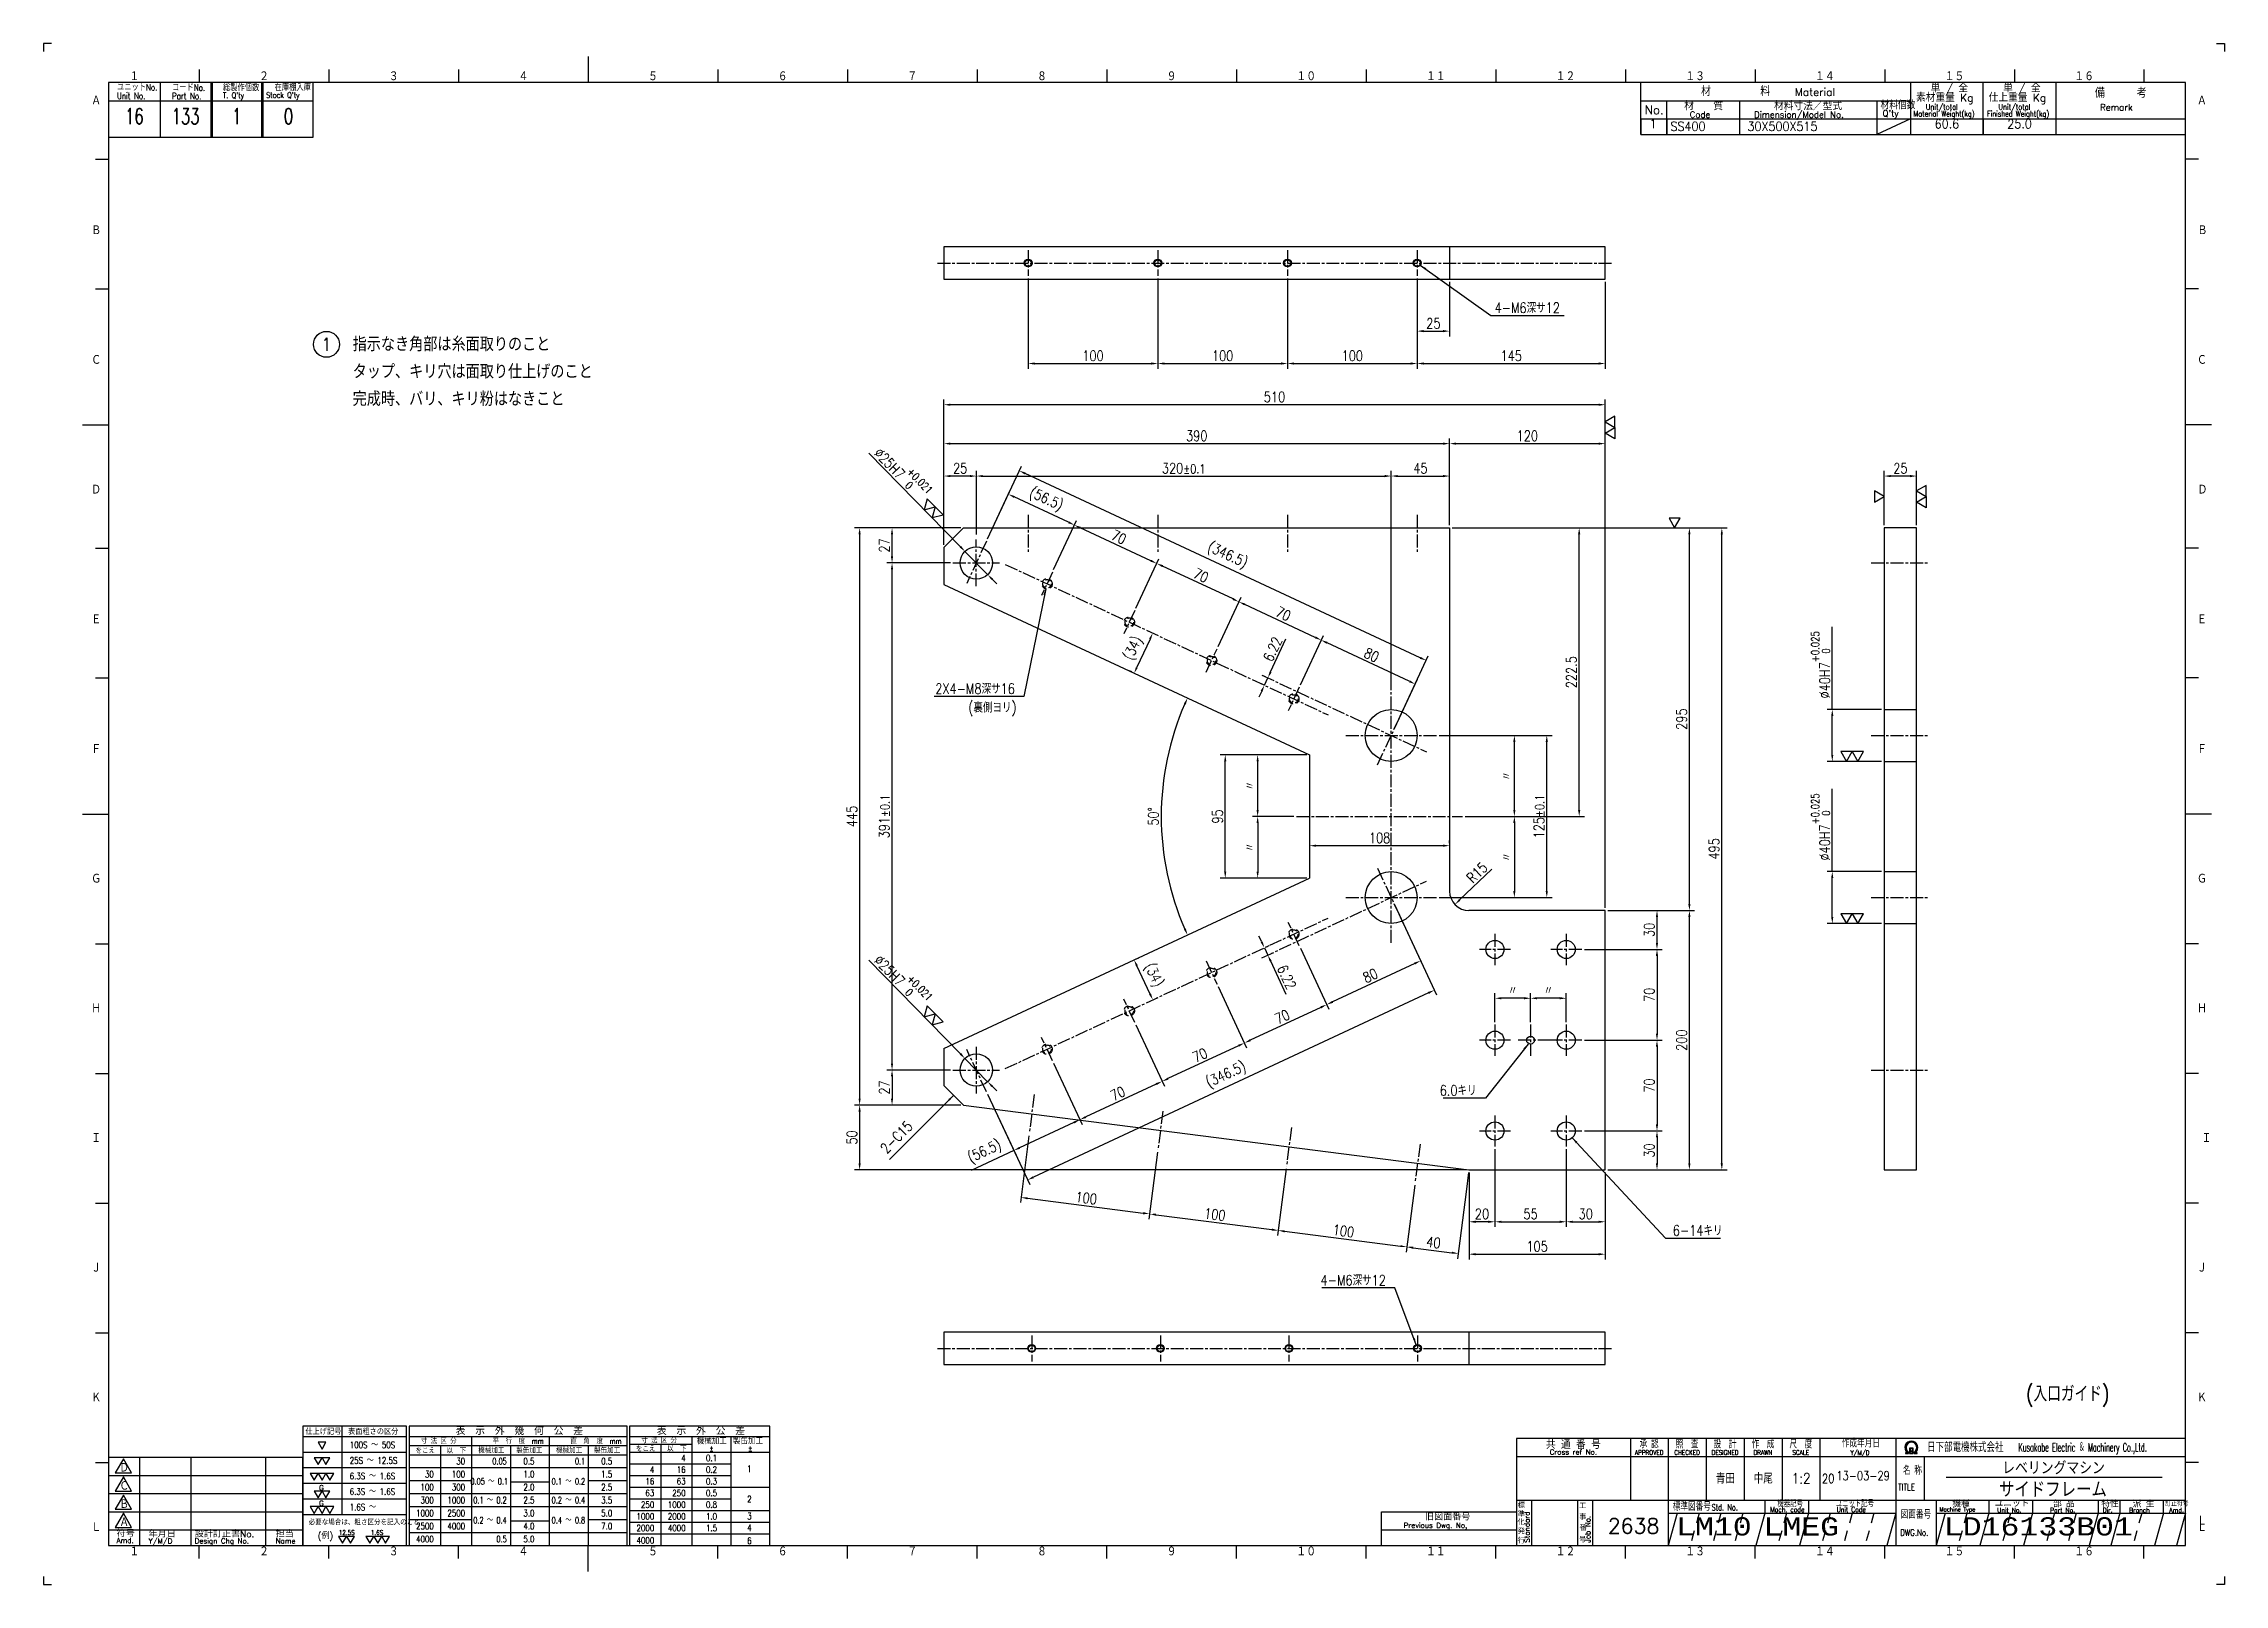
# Model space of a CAD drawing. Extents: x 0 to 1682, y 0 to 2376.
# Drawn here: x 0 to 1682, y 0 to 1188 of the extents above; entities that cross this region are included whole.
import ezdxf
from ezdxf.enums import TextEntityAlignment as Align

# ---------------------------------------------------------------- set-up
doc = ezdxf.new("R2010")
doc.units = 0
doc.header["$LTSCALE"] = 2
doc.header["$MEASUREMENT"] = 0
for name, pattern in [('GEN3A', [3.5, 2, -1.5]), ('GEN7A', [7.5, 5, -0.75, 1, -0.75]), ('HIDDEN2', [3.5, 2, -1.5])]:
    doc.linetypes.add(name, pattern=pattern)
doc.layers.get('0').update_dxf_attribs({"linetype": 'CONTINUOUS'})
doc.layers.get('DEFPOINTS').update_dxf_attribs({"linetype": 'CONTINUOUS'})
for name, color, linetype in [('2', 5, 'CONTINUOUS'), ('4', 3, 'CONTINUOUS'), ('5', 3, 'CONTINUOUS'), ('6', 52, 'CONTINUOUS'), ('7A', 4, 'GEN7A'), ('8', 1, 'CONTINUOUS'), ('9', 3, 'HIDDEN2'), ('RAHM2', 1, 'CONTINUOUS'), ('RAHM3', 52, 'CONTINUOUS')]:
    doc.layers.add(name, color=color, linetype=linetype)
doc.styles.add('DIMENSION', font='monotxt.shx', dxfattribs={"bigfont": 'bigfont.shx'})
doc.styles.get("Standard").update_dxf_attribs({"font": 'romans.shx', "width": 0.8, "bigfont": 'extfont.shx'})
doc.dimstyles.new('GEN-ISO', dxfattribs={"dimscale": 2, "dimtxt": 4, "dimasz": 2.5, "dimexe": 2, "dimexo": 1, "dimgap": 1, "dimtad": 1, "dimdec": 3, "dimrnd": 0.001, "dimdsep": 46, "dimtxsty": 'Standard', "dimcen": 0, "dimclrt": 52, "dimadec": 0, "dimazin": 0, "dimtp": 0.1, "dimtm": 0.1, "dimtfac": 0.6, "dimtdec": 3, "dimtmove": 0, "dimatfit": 3, "dimfxl": 1, "dimarcsym": 0})
doc.dimstyles.new('GEN-ISO$2', dxfattribs={"dimscale": 2, "dimtxt": 4, "dimasz": 2.5, "dimexe": 2, "dimexo": 1, "dimgap": 1, "dimtad": 1, "dimdec": 3, "dimrnd": 0.001, "dimdsep": 46, "dimtxsty": 'Standard', "dimcen": 0, "dimclrt": 52, "dimadec": 3, "dimazin": 0, "dimtp": 0.1, "dimtm": 0.1, "dimtfac": 0.6, "dimtdec": 3, "dimtofl": 0, "dimtmove": 0, "dimatfit": 3, "dimfxl": 1, "dimarcsym": 0})
doc.dimstyles.new('GEN-ISO$3', dxfattribs={"dimscale": 2, "dimtxt": 4, "dimasz": 2.5, "dimexe": 2, "dimexo": 1, "dimgap": 1, "dimtad": 1, "dimdec": 3, "dimrnd": 0.001, "dimdsep": 46, "dimtxsty": 'Standard', "dimcen": 0, "dimclrt": 52, "dimadec": 0, "dimazin": 0, "dimtp": 0.1, "dimtm": 0.1, "dimtfac": 0.6, "dimtdec": 3, "dimtmove": 0, "dimatfit": 0, "dimfxl": 1, "dimarcsym": 0})
doc.dimstyles.new('GEN-ISO$4', dxfattribs={"dimscale": 2, "dimtxt": 4, "dimasz": 2.5, "dimexe": 2, "dimexo": 1, "dimgap": 1, "dimtad": 1, "dimdec": 3, "dimrnd": 0.001, "dimdsep": 46, "dimtxsty": 'Standard', "dimcen": 0, "dimclrt": 52, "dimadec": 0, "dimazin": 0, "dimtp": 0.1, "dimtm": 0.1, "dimtfac": 0.6, "dimtdec": 3, "dimtmove": 0, "dimatfit": 3, "dimfxl": 1, "dimarcsym": 0})

msp = doc.modelspace()

# ---------------------------------------------------------------- texts
at = {"layer": '5', "color": 52, "char_height": 8}
for s, insert, attachment_point in [('4-M6深サ12', (1119.135, 984.2996), 4), ('2X4-M8深サ16', (749.0791, 690.6404), 6), ('6.0キリ', (1105.2201, 380.8669), 6), ('6-14キリ', (1294.9046, 272.8474), 6), ('4-M6深サ12', (984.9173, 234.5213), 4), ('青田', (1289.7532, 81.7203), 4), ('中尾', (1319.0021, 81.7203), 4)]:
    msp.add_mtext(s, dxfattribs=dict(at, insert=insert, attachment_point=attachment_point))
at = {"layer": '6'}
for s, height, width, p in [('指示なき角部は糸面取りのこと', 11, 0.9, (238.368, 950.7949)), ('タップ、キリ穴は面取り仕上げのこと', 11, 0.9, (238.368, 929.6749)), ('完成時、バリ、キリ粉はなきこと', 11, 0.9, (238.368, 908.5549)), ('(入口ガイド)', 12, 0.8, (1529.0055, 140.9461))]:
    msp.add_text(s, height=height, dxfattribs=dict(at, width=width)).set_placement(p)
at = {"layer": '6', "width": 0.8}
for s, rotation, p in [('(裏側ヨリ)', 360, (713.258, 672.2192)), ('2-C15', 45, (650.2352, 331.5927))]:
    msp.add_text(s, height=8, rotation=rotation, dxfattribs=at).set_placement(p)

# ---------------------------------------------------------------- blocks, each defined once
blk = doc.blocks.new('*D3')
at = {"layer": '5', "color": 0, "lineweight": -2, "transparency": 16777216}
for p, q in [((707.4, 814.6), (625.4, 814.6)), ((629.4, 809.6), (629.4, 374.6)), ((707.4, 369.6), (625.4, 369.6))]:
    blk.add_line(p, q, dxfattribs=at)
at = {"layer": '5', "color": 0, "transparency": 16777216}
for points in [[(628.5, 809.6), (630.2, 809.6), (629.4, 814.6)], [(628.5, 374.6), (630.2, 374.6), (629.4, 369.6)]]:
    blk.add_solid(points, dxfattribs=at)
at = {"layer": 'DEFPOINTS', "color": 0, "transparency": 16777216}
for p in [(709.4, 814.6), (629.4, 369.6), (709.4, 369.6)]:
    blk.add_point(p, dxfattribs=at)
at = {"layer": '5', "color": 52, "transparency": 16777216, "insert": (623.4, 592.1), "char_height": 8, "attachment_point": 5, "rotation": 90}
blk.add_mtext('445', dxfattribs=at)
blk = doc.blocks.new('*D4')
at = {"layer": '5', "color": 0, "lineweight": -2, "transparency": 16777216}
for p, q in [((1076.4, 654.6), (1163.4, 654.6)), ((1159.4, 534.6), (1159.4, 649.6)), ((1076.4, 529.6), (1163.4, 529.6))]:
    blk.add_line(p, q, dxfattribs=at)
at = {"layer": '5', "color": 0, "transparency": 16777216}
for points in [[(1158.5, 649.6), (1160.2, 649.6), (1159.4, 654.6)], [(1158.5, 534.6), (1160.2, 534.6), (1159.4, 529.6)]]:
    blk.add_solid(points, dxfattribs=at)
at = {"layer": 'DEFPOINTS', "color": 0, "transparency": 16777216}
for p in [(1074.4, 654.6), (1159.4, 654.6), (1074.4, 529.6)]:
    blk.add_point(p, dxfattribs=at)
at = {"layer": '5', "color": 52, "transparency": 16777216, "insert": (1153.4, 592.1), "char_height": 8, "attachment_point": 5, "rotation": 90}
blk.add_mtext('125\\H7%%P0.1', dxfattribs=at)
blk = doc.blocks.new('*D5')
at = {"layer": '5', "color": 0, "lineweight": -2, "transparency": 16777216}
for p, q in [((1086.4, 814.6), (1298.4, 814.6)), ((1294.4, 324.6), (1294.4, 809.6)), ((1206.4, 319.6), (1298.4, 319.6))]:
    blk.add_line(p, q, dxfattribs=at)
at = {"layer": '5', "color": 0, "transparency": 16777216}
for points in [[(1293.5, 809.6), (1295.2, 809.6), (1294.4, 814.6)], [(1293.5, 324.6), (1295.2, 324.6), (1294.4, 319.6)]]:
    blk.add_solid(points, dxfattribs=at)
at = {"layer": 'DEFPOINTS', "color": 0, "transparency": 16777216}
for p in [(1084.4, 814.6), (1294.4, 814.6), (1204.4, 319.6)]:
    blk.add_point(p, dxfattribs=at)
at = {"layer": '5', "color": 52, "transparency": 16777216, "insert": (1288.4, 567.1), "char_height": 8, "attachment_point": 5, "rotation": 90}
blk.add_mtext('495', dxfattribs=at)
blk = doc.blocks.new('*D6')
at = {"layer": '5', "color": 0, "lineweight": -2, "transparency": 16777216}
for p, q in [((699.4, 787.6), (650.4, 787.6)), ((654.4, 401.6), (654.4, 782.6)), ((699.4, 396.6), (650.4, 396.6))]:
    blk.add_line(p, q, dxfattribs=at)
at = {"layer": '5', "color": 0, "transparency": 16777216}
for points in [[(653.5, 782.6), (655.2, 782.6), (654.4, 787.6)], [(653.5, 401.6), (655.2, 401.6), (654.4, 396.6)]]:
    blk.add_solid(points, dxfattribs=at)
at = {"layer": 'DEFPOINTS', "color": 0, "transparency": 16777216}
for p in [(654.4, 787.6), (701.4, 787.6), (701.4, 396.6)]:
    blk.add_point(p, dxfattribs=at)
at = {"layer": '5', "color": 52, "transparency": 16777216, "insert": (648.4, 592.1), "char_height": 8, "attachment_point": 5, "rotation": 90}
blk.add_mtext('391\\H7%%P0.1', dxfattribs=at)
blk = doc.blocks.new('*D7')
at = {"layer": '5', "color": 0, "lineweight": -2, "transparency": 16777216}
for p, q in [((699.4, 396.6), (650.4, 396.6)), ((654.4, 391.6), (654.4, 374.6)), ((705.4, 369.6), (650.4, 369.6))]:
    blk.add_line(p, q, dxfattribs=at)
at = {"layer": '5', "color": 0, "transparency": 16777216}
for points in [[(653.5, 391.6), (655.2, 391.6), (654.4, 396.6)], [(653.5, 374.6), (655.2, 374.6), (654.4, 369.6)]]:
    blk.add_solid(points, dxfattribs=at)
at = {"layer": 'DEFPOINTS', "color": 0, "transparency": 16777216}
for p in [(701.4, 396.6), (654.4, 369.6), (707.4, 369.6)]:
    blk.add_point(p, dxfattribs=at)
at = {"layer": '5', "color": 52, "transparency": 16777216, "insert": (648.4, 383.1), "char_height": 8, "attachment_point": 5, "rotation": 90}
blk.add_mtext('27', dxfattribs=at)
blk = doc.blocks.new('*D8')
at = {"layer": '5', "color": 0, "lineweight": -2, "transparency": 16777216}
for p, q in [((707.4, 369.6), (625.4, 369.6)), ((629.4, 364.6), (629.4, 324.6)), ((1097.4, 319.6), (625.4, 319.6))]:
    blk.add_line(p, q, dxfattribs=at)
at = {"layer": '5', "color": 0, "transparency": 16777216}
for points in [[(628.5, 364.6), (630.2, 364.6), (629.4, 369.6)], [(628.5, 324.6), (630.2, 324.6), (629.4, 319.6)]]:
    blk.add_solid(points, dxfattribs=at)
at = {"layer": 'DEFPOINTS', "color": 0, "transparency": 16777216}
for p in [(709.4, 369.6), (629.4, 319.6), (1099.4, 319.6)]:
    blk.add_point(p, dxfattribs=at)
at = {"layer": '5', "color": 52, "transparency": 16777216, "insert": (623.4, 344.6), "char_height": 8, "attachment_point": 5, "rotation": 90}
blk.add_mtext('50', dxfattribs=at)
blk = doc.blocks.new('*D9')
at = {"layer": '5', "color": 0, "lineweight": -2, "transparency": 16777216}
for p, q in [((694.4, 806.6), (694.4, 913.6)), ((1199.4, 909.6), (699.4, 909.6)), ((1204.4, 521.6), (1204.4, 913.6))]:
    blk.add_line(p, q, dxfattribs=at)
at = {"layer": '5', "color": 0, "transparency": 16777216}
for points in [[(699.4, 910.4), (699.4, 908.7), (694.4, 909.6)], [(1199.4, 910.4), (1199.4, 908.7), (1204.4, 909.6)]]:
    blk.add_solid(points, dxfattribs=at)
at = {"layer": 'DEFPOINTS', "color": 0, "transparency": 16777216}
for p in [(694.4, 909.6), (694.4, 804.6), (1204.4, 519.6)]:
    blk.add_point(p, dxfattribs=at)
at = {"layer": '5', "color": 52, "transparency": 16777216, "insert": (949.4, 915.6), "char_height": 8, "attachment_point": 5}
blk.add_mtext('510', dxfattribs=at)
blk = doc.blocks.new('*D10')
at = {"layer": '5', "color": 0, "lineweight": -2, "transparency": 16777216}
for p, q in [((694.4, 801.6), (694.4, 858.6)), ((719.4, 809.6), (719.4, 858.6)), ((714.4, 854.6), (699.4, 854.6))]:
    blk.add_line(p, q, dxfattribs=at)
at = {"layer": '5', "color": 0, "transparency": 16777216}
for points in [[(699.4, 855.4), (699.4, 853.7), (694.4, 854.6)], [(714.4, 855.4), (714.4, 853.7), (719.4, 854.6)]]:
    blk.add_solid(points, dxfattribs=at)
at = {"layer": 'DEFPOINTS', "color": 0, "transparency": 16777216}
for p in [(694.4, 854.6), (719.4, 807.6), (694.4, 799.6)]:
    blk.add_point(p, dxfattribs=at)
at = {"layer": '5', "color": 52, "transparency": 16777216, "insert": (706.9, 860.6), "char_height": 8, "attachment_point": 5}
blk.add_mtext('25', dxfattribs=at)
blk = doc.blocks.new('*D11')
at = {"layer": '5', "color": 0, "lineweight": -2, "transparency": 16777216}
for p, q in [((719.4, 809.6), (719.4, 858.6)), ((1039.4, 691.6), (1039.4, 858.6)), ((724.4, 854.6), (1034.4, 854.6))]:
    blk.add_line(p, q, dxfattribs=at)
at = {"layer": '5', "color": 0, "transparency": 16777216}
for points in [[(724.4, 855.4), (724.4, 853.7), (719.4, 854.6)], [(1034.4, 855.4), (1034.4, 853.7), (1039.4, 854.6)]]:
    blk.add_solid(points, dxfattribs=at)
at = {"layer": 'DEFPOINTS', "color": 0, "transparency": 16777216}
for p in [(1039.4, 854.6), (719.4, 807.6), (1039.4, 689.6)]:
    blk.add_point(p, dxfattribs=at)
at = {"layer": '5', "color": 52, "transparency": 16777216, "insert": (879.4, 860.6), "char_height": 8, "attachment_point": 5}
blk.add_mtext('320\\H7%%P0.1', dxfattribs=at)
blk = doc.blocks.new('*D12')
at = {"layer": '5', "color": 0, "lineweight": -2, "transparency": 16777216}
for p, q in [((1041.8, 524.3), (1063.8, 477.2)), ((969.3, 490.5), (991.3, 443.4)), ((1057.6, 478.7), (994.1, 449.1))]:
    blk.add_line(p, q, dxfattribs=at)
at = {"layer": '5', "color": 0, "transparency": 16777216}
for points in [[(1057.2, 479.5), (1057.9, 478), (1062.1, 480.8)], [(993.8, 449.9), (994.5, 448.4), (989.6, 447)]]:
    blk.add_solid(points, dxfattribs=at)
at = {"layer": 'DEFPOINTS', "color": 0, "transparency": 16777216}
for p in [(1041, 526.1), (968.5, 492.3), (989.6, 447)]:
    blk.add_point(p, dxfattribs=at)
at = {"layer": '5', "color": 52, "transparency": 16777216, "insert": (1023.3, 469.4), "char_height": 8, "attachment_point": 5, "rotation": 25}
blk.add_mtext('80', dxfattribs=at)
blk = doc.blocks.new('*D13')
at = {"layer": '5', "color": 0, "lineweight": -2, "transparency": 16777216}
for p, q in [((969.3, 490.5), (991.3, 443.4)), ((905.9, 460.9), (927.8, 413.8)), ((985.1, 444.9), (930.7, 419.5))]:
    blk.add_line(p, q, dxfattribs=at)
at = {"layer": '5', "color": 0, "transparency": 16777216}
for points in [[(984.7, 445.7), (985.4, 444.1), (989.6, 447)], [(930.3, 420.3), (931, 418.8), (926.2, 417.4)]]:
    blk.add_solid(points, dxfattribs=at)
at = {"layer": 'DEFPOINTS', "color": 0, "transparency": 16777216}
for p in [(968.5, 492.3), (905, 462.7), (926.2, 417.4)]:
    blk.add_point(p, dxfattribs=at)
at = {"layer": '5', "color": 52, "transparency": 16777216, "insert": (955.3, 437.7), "char_height": 8, "attachment_point": 5, "rotation": 25}
blk.add_mtext('70', dxfattribs=at)
blk = doc.blocks.new('*D14')
at = {"layer": '5', "color": 0, "lineweight": -2, "transparency": 16777216}
for p, q in [((905.9, 460.9), (927.8, 413.8)), ((842.4, 431.4), (864.4, 384.2)), ((921.6, 415.3), (867.2, 390))]:
    blk.add_line(p, q, dxfattribs=at)
at = {"layer": '5', "color": 0, "transparency": 16777216}
for points in [[(921.3, 416.1), (922, 414.6), (926.2, 417.4)], [(866.9, 390.7), (867.6, 389.2), (862.7, 387.8)]]:
    blk.add_solid(points, dxfattribs=at)
at = {"layer": 'DEFPOINTS', "color": 0, "transparency": 16777216}
for p in [(905, 462.7), (841.6, 433.2), (862.7, 387.8)]:
    blk.add_point(p, dxfattribs=at)
at = {"layer": '5', "color": 52, "transparency": 16777216, "insert": (891.9, 408.1), "char_height": 8, "attachment_point": 5, "rotation": 25}
blk.add_mtext('70', dxfattribs=at)
blk = doc.blocks.new('*D15')
at = {"layer": '5', "color": 0, "lineweight": -2, "transparency": 16777216}
for p, q in [((842.4, 431.4), (864.4, 384.2)), ((779, 401.8), (801, 354.6)), ((858.2, 385.7), (803.8, 360.4))]:
    blk.add_line(p, q, dxfattribs=at)
at = {"layer": '5', "color": 0, "transparency": 16777216}
for points in [[(857.8, 386.5), (858.5, 385), (862.7, 387.8)], [(803.4, 361.1), (804.2, 359.6), (799.3, 358.3)]]:
    blk.add_solid(points, dxfattribs=at)
at = {"layer": 'DEFPOINTS', "color": 0, "transparency": 16777216}
for p in [(841.6, 433.2), (778.1, 403.6), (799.3, 358.3)]:
    blk.add_point(p, dxfattribs=at)
at = {"layer": '5', "color": 52, "transparency": 16777216, "insert": (828.5, 378.5), "char_height": 8, "attachment_point": 5, "rotation": 25}
blk.add_mtext('70', dxfattribs=at)
blk = doc.blocks.new('*D16')
at = {"layer": '5', "color": 0, "lineweight": -2, "transparency": 16777216}
for p, q in [((842.9, 482.3), (844.7, 483.2)), ((853.4, 455.2), (843.2, 477)), ((857.3, 451.5), (859.1, 452.4))]:
    blk.add_line(p, q, dxfattribs=at)
at = {"layer": '5', "color": 0, "transparency": 16777216}
for points in [[(844, 477.3), (842.5, 476.6), (841.1, 481.5)], [(854.1, 455.6), (852.6, 454.9), (855.5, 450.7)]]:
    blk.add_solid(points, dxfattribs=at)
at = {"layer": 'DEFPOINTS', "color": 0, "transparency": 16777216}
for p in [(841.1, 481.5), (841.1, 481.5), (855.5, 450.7)]:
    blk.add_point(p, dxfattribs=at)
at = {"layer": '5', "color": 52, "transparency": 16777216, "insert": (855.6, 469.5), "char_height": 8, "attachment_point": 5, "rotation": 295}
blk.add_mtext('(34)', dxfattribs=at)
blk = doc.blocks.new('*D22')
at = {"layer": '5', "color": 0, "lineweight": -2, "transparency": 16777216}
for p, q in [((728, 806.1), (754.2, 862.3)), ((1061.8, 714.5), (757.1, 856.6)), ((1041.8, 659.8), (1068, 716))]:
    blk.add_line(p, q, dxfattribs=at)
at = {"layer": '5', "color": 0, "transparency": 16777216}
for points in [[(757.4, 857.3), (756.7, 855.8), (752.5, 858.7)], [(1062.1, 715.2), (1061.4, 713.7), (1066.3, 712.4)]]:
    blk.add_solid(points, dxfattribs=at)
at = {"layer": 'DEFPOINTS', "color": 0, "transparency": 16777216}
for p in [(752.5, 858.7), (727.2, 804.3), (1041, 658)]:
    blk.add_point(p, dxfattribs=at)
at = {"layer": '5', "color": 52, "transparency": 16777216, "insert": (912.9, 792.9), "char_height": 8, "attachment_point": 5, "rotation": 335}
blk.add_mtext('(346.5)', dxfattribs=at)
blk = doc.blocks.new('*D17')
at = {"layer": '5', "color": 0, "lineweight": -2, "transparency": 16777216}
for p, q in [((969.3, 693.6), (987.1, 731.7)), ((1053.3, 696.4), (989.9, 725.9)), ((1041.8, 659.8), (1059.6, 697.9))]:
    blk.add_line(p, q, dxfattribs=at)
at = {"layer": '5', "color": 0, "transparency": 16777216}
for points in [[(990.3, 726.7), (989.5, 725.2), (985.4, 728.1)], [(1053.7, 697.1), (1053, 695.6), (1057.9, 694.2)]]:
    blk.add_solid(points, dxfattribs=at)
at = {"layer": 'DEFPOINTS', "color": 0, "transparency": 16777216}
for p in [(985.4, 728.1), (968.5, 691.8), (1041, 658)]:
    blk.add_point(p, dxfattribs=at)
at = {"layer": '5', "color": 52, "transparency": 16777216, "insert": (1024.2, 716.6), "char_height": 8, "attachment_point": 5, "rotation": 335}
blk.add_mtext('80', dxfattribs=at)
blk = doc.blocks.new('*D18')
at = {"layer": '5', "color": 0, "lineweight": -2, "transparency": 16777216}
for p, q in [((905.9, 723.2), (923.6, 761.3)), ((980.8, 730.2), (926.5, 755.5)), ((969.3, 693.6), (987.1, 731.7))]:
    blk.add_line(p, q, dxfattribs=at)
at = {"layer": '5', "color": 0, "transparency": 16777216}
for points in [[(926.8, 756.3), (926.1, 754.8), (921.9, 757.6)], [(981.2, 730.9), (980.5, 729.4), (985.4, 728.1)]]:
    blk.add_solid(points, dxfattribs=at)
at = {"layer": 'DEFPOINTS', "color": 0, "transparency": 16777216}
for p in [(921.9, 757.6), (905, 721.4), (968.5, 691.8)]:
    blk.add_point(p, dxfattribs=at)
at = {"layer": '5', "color": 52, "transparency": 16777216, "insert": (956.2, 748.3), "char_height": 8, "attachment_point": 5, "rotation": 335}
blk.add_mtext('70', dxfattribs=at)
blk = doc.blocks.new('*D20')
at = {"layer": '5', "color": 0, "lineweight": -2, "transparency": 16777216}
for p, q in [((779, 782.4), (796.7, 820.4)), ((854, 789.3), (799.6, 814.7)), ((842.4, 752.8), (860.2, 790.8))]:
    blk.add_line(p, q, dxfattribs=at)
at = {"layer": '5', "color": 0, "transparency": 16777216}
for points in [[(799.9, 815.4), (799.2, 813.9), (795, 816.8)], [(854.3, 790.1), (853.6, 788.6), (858.5, 787.2)]]:
    blk.add_solid(points, dxfattribs=at)
at = {"layer": 'DEFPOINTS', "color": 0, "transparency": 16777216}
for p in [(795, 816.8), (778.1, 780.6), (841.6, 751)]:
    blk.add_point(p, dxfattribs=at)
at = {"layer": '5', "color": 52, "transparency": 16777216, "insert": (829.3, 807.5), "char_height": 8, "attachment_point": 5, "rotation": 335}
blk.add_mtext('70', dxfattribs=at)
blk = doc.blocks.new('*D19')
at = {"layer": '5', "color": 0, "lineweight": -2, "transparency": 16777216}
for p, q in [((842.4, 752.8), (860.2, 790.8)), ((917.4, 759.8), (863, 785.1)), ((905.9, 723.2), (923.6, 761.3))]:
    blk.add_line(p, q, dxfattribs=at)
at = {"layer": '5', "color": 0, "transparency": 16777216}
for points in [[(863.4, 785.9), (862.7, 784.4), (858.5, 787.2)], [(917.7, 760.5), (917, 759), (921.9, 757.6)]]:
    blk.add_solid(points, dxfattribs=at)
at = {"layer": 'DEFPOINTS', "color": 0, "transparency": 16777216}
for p in [(858.5, 787.2), (841.6, 751), (905, 721.4)]:
    blk.add_point(p, dxfattribs=at)
at = {"layer": '5', "color": 52, "transparency": 16777216, "insert": (892.7, 777.9), "char_height": 8, "attachment_point": 5, "rotation": 335}
blk.add_mtext('70', dxfattribs=at)
blk = doc.blocks.new('*D21')
at = {"layer": '5', "color": 0, "lineweight": -2, "transparency": 16777216}
for p, q in [((728, 806.1), (745.8, 844.2)), ((790.5, 818.9), (748.6, 838.5)), ((779, 782.4), (796.7, 820.4))]:
    blk.add_line(p, q, dxfattribs=at)
at = {"layer": '5', "color": 0, "transparency": 16777216}
for points in [[(749, 839.2), (748.3, 837.7), (744.1, 840.6)], [(790.9, 819.7), (790.2, 818.2), (795, 816.8)]]:
    blk.add_solid(points, dxfattribs=at)
at = {"layer": 'DEFPOINTS', "color": 0, "transparency": 16777216}
for p in [(744.1, 840.6), (727.2, 804.3), (778.1, 780.6)]:
    blk.add_point(p, dxfattribs=at)
at = {"layer": '5', "color": 52, "transparency": 16777216, "insert": (773, 836), "char_height": 8, "attachment_point": 5, "rotation": 335}
blk.add_mtext('(56.5)', dxfattribs=at)
blk = doc.blocks.new('*D23')
at = {"layer": '5', "color": 0, "lineweight": -2, "transparency": 16777216}
for p, q in [((853.4, 728.9), (843.2, 707.2)), ((853.7, 734.3), (851.9, 735.1)), ((839.3, 703.5), (837.5, 704.3))]:
    blk.add_line(p, q, dxfattribs=at)
at = {"layer": '5', "color": 0, "transparency": 16777216}
for points in [[(852.6, 729.3), (854.1, 728.6), (855.5, 733.5)], [(842.5, 707.5), (844, 706.8), (841.1, 702.6)]]:
    blk.add_solid(points, dxfattribs=at)
at = {"layer": 'DEFPOINTS', "color": 0, "transparency": 16777216}
for p in [(855.5, 733.5), (841.1, 702.6), (841.1, 702.6)]:
    blk.add_point(p, dxfattribs=at)
at = {"layer": '5', "color": 52, "transparency": 16777216, "insert": (841, 721.5), "char_height": 8, "attachment_point": 5, "rotation": 65}
blk.add_mtext('(34)', dxfattribs=at)
blk = doc.blocks.new('*D24')
at = {"layer": '5', "color": 0, "lineweight": -2, "transparency": 16777216}
for p, q in [((1086.4, 814.6), (1273.4, 814.6)), ((1269.4, 524.6), (1269.4, 809.6)), ((1206.4, 519.6), (1273.4, 519.6))]:
    blk.add_line(p, q, dxfattribs=at)
at = {"layer": '5', "color": 0, "transparency": 16777216}
for points in [[(1268.5, 809.6), (1270.2, 809.6), (1269.4, 814.6)], [(1268.5, 524.6), (1270.2, 524.6), (1269.4, 519.6)]]:
    blk.add_solid(points, dxfattribs=at)
at = {"layer": 'DEFPOINTS', "color": 0, "transparency": 16777216}
for p in [(1084.4, 814.6), (1269.4, 814.6), (1204.4, 519.6)]:
    blk.add_point(p, dxfattribs=at)
at = {"layer": '5', "color": 52, "transparency": 16777216, "insert": (1263.4, 667.1), "char_height": 8, "attachment_point": 5, "rotation": 90}
blk.add_mtext('295', dxfattribs=at)
blk = doc.blocks.new('*D25')
at = {"layer": '5', "color": 0, "lineweight": -2, "transparency": 16777216}
for p, q in [((1206.4, 519.6), (1273.4, 519.6)), ((1269.4, 324.6), (1269.4, 514.6)), ((1206.4, 319.6), (1273.4, 319.6))]:
    blk.add_line(p, q, dxfattribs=at)
at = {"layer": '5', "color": 0, "transparency": 16777216}
for points in [[(1268.5, 514.6), (1270.2, 514.6), (1269.4, 519.6)], [(1268.5, 324.6), (1270.2, 324.6), (1269.4, 319.6)]]:
    blk.add_solid(points, dxfattribs=at)
at = {"layer": 'DEFPOINTS', "color": 0, "transparency": 16777216}
for p in [(1204.4, 519.6), (1269.4, 519.6), (1204.4, 319.6)]:
    blk.add_point(p, dxfattribs=at)
at = {"layer": '5', "color": 52, "transparency": 16777216, "insert": (1263.4, 419.6), "char_height": 8, "attachment_point": 5, "rotation": 90}
blk.add_mtext('200', dxfattribs=at)
blk = doc.blocks.new('*D26')
at = {"layer": '5', "color": 0, "lineweight": -2, "transparency": 16777216}
for p, q in [((1174.4, 335.6), (1174.4, 275.6)), ((1204.4, 317.6), (1204.4, 275.6)), ((1179.4, 279.6), (1199.4, 279.6))]:
    blk.add_line(p, q, dxfattribs=at)
at = {"layer": '5', "color": 0, "transparency": 16777216}
for points in [[(1179.4, 280.4), (1179.4, 278.7), (1174.4, 279.6)], [(1199.4, 280.4), (1199.4, 278.7), (1204.4, 279.6)]]:
    blk.add_solid(points, dxfattribs=at)
at = {"layer": 'DEFPOINTS', "color": 0, "transparency": 16777216}
for p in [(1174.4, 337.6), (1204.4, 319.6), (1204.4, 279.6)]:
    blk.add_point(p, dxfattribs=at)
at = {"layer": '5', "color": 52, "transparency": 16777216, "insert": (1189.4, 285.6), "char_height": 8, "attachment_point": 5}
blk.add_mtext('30', dxfattribs=at)
blk = doc.blocks.new('*D27')
at = {"layer": '5', "color": 0, "lineweight": -2, "transparency": 16777216}
for p, q in [((1119.4, 335.6), (1119.4, 275.6)), ((1174.4, 335.6), (1174.4, 275.6)), ((1124.4, 279.6), (1169.4, 279.6))]:
    blk.add_line(p, q, dxfattribs=at)
at = {"layer": '5', "color": 0, "transparency": 16777216}
for points in [[(1124.4, 280.4), (1124.4, 278.7), (1119.4, 279.6)], [(1169.4, 280.4), (1169.4, 278.7), (1174.4, 279.6)]]:
    blk.add_solid(points, dxfattribs=at)
at = {"layer": 'DEFPOINTS', "color": 0, "transparency": 16777216}
for p in [(1119.4, 337.6), (1174.4, 337.6), (1174.4, 279.6)]:
    blk.add_point(p, dxfattribs=at)
at = {"layer": '5', "color": 52, "transparency": 16777216, "insert": (1146.9, 285.6), "char_height": 8, "attachment_point": 5}
blk.add_mtext('55', dxfattribs=at)
blk = doc.blocks.new('*D28')
at = {"layer": '5', "color": 0, "lineweight": -2, "transparency": 16777216}
for p, q in [((1119.4, 335.6), (1119.4, 275.6)), ((1099.4, 317.6), (1099.4, 275.6)), ((1114.4, 279.6), (1104.4, 279.6))]:
    blk.add_line(p, q, dxfattribs=at)
at = {"layer": '5', "color": 0, "transparency": 16777216}
for points in [[(1104.4, 280.4), (1104.4, 278.7), (1099.4, 279.6)], [(1114.4, 280.4), (1114.4, 278.7), (1119.4, 279.6)]]:
    blk.add_solid(points, dxfattribs=at)
at = {"layer": 'DEFPOINTS', "color": 0, "transparency": 16777216}
for p in [(1119.4, 337.6), (1099.4, 319.6), (1099.4, 279.6)]:
    blk.add_point(p, dxfattribs=at)
at = {"layer": '5', "color": 52, "transparency": 16777216, "insert": (1109.4, 285.6), "char_height": 8, "attachment_point": 5}
blk.add_mtext('20', dxfattribs=at)
blk = doc.blocks.new('*D29')
at = {"layer": '5', "color": 0, "lineweight": -2, "transparency": 16777216}
for p, q in [((1099.4, 317.6), (1099.4, 250.6)), ((1204.4, 317.6), (1204.4, 250.6)), ((1104.4, 254.6), (1199.4, 254.6))]:
    blk.add_line(p, q, dxfattribs=at)
at = {"layer": '5', "color": 0, "transparency": 16777216}
for points in [[(1104.4, 255.4), (1104.4, 253.7), (1099.4, 254.6)], [(1199.4, 255.4), (1199.4, 253.7), (1204.4, 254.6)]]:
    blk.add_solid(points, dxfattribs=at)
at = {"layer": 'DEFPOINTS', "color": 0, "transparency": 16777216}
for p in [(1099.4, 319.6), (1204.4, 319.6), (1204.4, 254.6)]:
    blk.add_point(p, dxfattribs=at)
at = {"layer": '5', "color": 52, "transparency": 16777216, "insert": (1151.9, 260.6), "char_height": 8, "attachment_point": 5}
blk.add_mtext('105', dxfattribs=at)
blk = doc.blocks.new('*D30')
at = {"layer": '5', "color": 0, "lineweight": -2, "transparency": 16777216}
for p, q in [((694.4, 801.6), (694.4, 883.6)), ((699.4, 879.6), (1079.4, 879.6)), ((1084.4, 816.6), (1084.4, 883.6))]:
    blk.add_line(p, q, dxfattribs=at)
at = {"layer": '5', "color": 0, "transparency": 16777216}
for points in [[(699.4, 880.4), (699.4, 878.7), (694.4, 879.6)], [(1079.4, 880.4), (1079.4, 878.7), (1084.4, 879.6)]]:
    blk.add_solid(points, dxfattribs=at)
at = {"layer": 'DEFPOINTS', "color": 0, "transparency": 16777216}
for p in [(1084.4, 879.6), (1084.4, 814.6), (694.4, 799.6)]:
    blk.add_point(p, dxfattribs=at)
at = {"layer": '5', "color": 52, "transparency": 16777216, "insert": (889.4, 885.6), "char_height": 8, "attachment_point": 5}
blk.add_mtext('390', dxfattribs=at)
blk = doc.blocks.new('*D31')
at = {"layer": '5', "color": 0, "lineweight": -2, "transparency": 16777216}
for p, q in [((1039.4, 691.6), (1039.4, 858.6)), ((1084.4, 816.6), (1084.4, 858.6)), ((1044.4, 854.6), (1079.4, 854.6))]:
    blk.add_line(p, q, dxfattribs=at)
at = {"layer": '5', "color": 0, "transparency": 16777216}
for points in [[(1044.4, 855.4), (1044.4, 853.7), (1039.4, 854.6)], [(1079.4, 855.4), (1079.4, 853.7), (1084.4, 854.6)]]:
    blk.add_solid(points, dxfattribs=at)
at = {"layer": 'DEFPOINTS', "color": 0, "transparency": 16777216}
for p in [(1084.4, 854.6), (1084.4, 814.6), (1039.4, 689.6)]:
    blk.add_point(p, dxfattribs=at)
at = {"layer": '5', "color": 52, "transparency": 16777216, "insert": (1061.9, 860.6), "char_height": 8, "attachment_point": 5}
blk.add_mtext('45', dxfattribs=at)
blk = doc.blocks.new('*D32')
at = {"layer": '5', "color": 0, "lineweight": -2, "transparency": 16777216}
for p, q in [((1084.4, 816.6), (1084.4, 883.6)), ((1089.4, 879.6), (1199.4, 879.6)), ((1204.4, 521.6), (1204.4, 883.6))]:
    blk.add_line(p, q, dxfattribs=at)
at = {"layer": '5', "color": 0, "transparency": 16777216}
for points in [[(1089.4, 880.4), (1089.4, 878.7), (1084.4, 879.6)], [(1199.4, 880.4), (1199.4, 878.7), (1204.4, 879.6)]]:
    blk.add_solid(points, dxfattribs=at)
at = {"layer": 'DEFPOINTS', "color": 0, "transparency": 16777216}
for p in [(1204.4, 879.6), (1084.4, 814.6), (1204.4, 519.6)]:
    blk.add_point(p, dxfattribs=at)
at = {"layer": '5', "color": 52, "transparency": 16777216, "insert": (1144.4, 885.6), "char_height": 8, "attachment_point": 5}
blk.add_mtext('120', dxfattribs=at)
blk = doc.blocks.new('*D33')
at = {"layer": '5', "color": 0, "lineweight": -2, "transparency": 16777216}
for p, q in [((707.4, 814.6), (650.4, 814.6)), ((654.4, 792.6), (654.4, 809.6)), ((699.4, 787.6), (650.4, 787.6))]:
    blk.add_line(p, q, dxfattribs=at)
at = {"layer": '5', "color": 0, "transparency": 16777216}
for points in [[(653.5, 809.6), (655.2, 809.6), (654.4, 814.6)], [(653.5, 792.6), (655.2, 792.6), (654.4, 787.6)]]:
    blk.add_solid(points, dxfattribs=at)
at = {"layer": 'DEFPOINTS', "color": 0, "transparency": 16777216}
for p in [(654.4, 814.6), (709.4, 814.6), (701.4, 787.6)]:
    blk.add_point(p, dxfattribs=at)
at = {"layer": '5', "color": 52, "transparency": 16777216, "insert": (648.4, 801.1), "char_height": 8, "attachment_point": 5, "rotation": 90}
blk.add_mtext('27', dxfattribs=at)
blk = doc.blocks.new('*D34')
at = {"layer": '5', "color": 0, "lineweight": -2, "transparency": 16777216}
for p, q in [((1419.6, 816.6), (1419.6, 858.6)), ((1444.6, 816.6), (1444.6, 858.6)), ((1439.6, 854.6), (1424.6, 854.6))]:
    blk.add_line(p, q, dxfattribs=at)
at = {"layer": '5', "color": 0, "transparency": 16777216}
for points in [[(1424.6, 855.4), (1424.6, 853.7), (1419.6, 854.6)], [(1439.6, 855.4), (1439.6, 853.7), (1444.6, 854.6)]]:
    blk.add_solid(points, dxfattribs=at)
at = {"layer": 'DEFPOINTS', "color": 0, "transparency": 16777216}
for p in [(1419.6, 854.6), (1419.6, 814.6), (1444.6, 814.6)]:
    blk.add_point(p, dxfattribs=at)
at = {"layer": '5', "color": 52, "transparency": 16777216, "insert": (1432.1, 860.6), "char_height": 8, "attachment_point": 5}
blk.add_mtext('25', dxfattribs=at)
blk = doc.blocks.new('*D35')
at = {"layer": '5', "color": 0, "lineweight": -2, "transparency": 16777216}
blk.add_line((1117.1, 551.5), (1092.1, 527.7), dxfattribs=at)
at = {"layer": '5', "color": 0, "transparency": 16777216}
blk.add_solid([(1091.6, 528.3), (1092.7, 527.1), (1088.5, 524.2)], dxfattribs=at)
at = {"layer": 'DEFPOINTS', "color": 0, "transparency": 16777216}
for p in [(1088.5, 524.2), (1099.4, 534.6)]:
    blk.add_point(p, dxfattribs=at)
at = {"layer": '5', "color": 52, "transparency": 16777216, "insert": (1105.6, 548.8), "char_height": 8, "attachment_point": 5, "rotation": 43.6947}
blk.add_mtext('R15', dxfattribs=at)
blk = doc.blocks.new('*D36')
at = {"layer": '5', "color": 0, "lineweight": -2, "transparency": 16777216}
for p, q in [((707.1, 800.1), (636.6, 872.3)), ((728.1, 778.6), (710.6, 796.5)), ((731.6, 775.1), (735.1, 771.5))]:
    blk.add_line(p, q, dxfattribs=at)
at = {"layer": '5', "color": 0, "transparency": 16777216}
for points in [[(707.7, 800.7), (706.5, 799.5), (710.6, 796.5)], [(732.2, 775.6), (731, 774.5), (728.1, 778.6)]]:
    blk.add_solid(points, dxfattribs=at)
at = {"layer": 'DEFPOINTS', "color": 0, "transparency": 16777216}
for p in [(710.6, 796.5), (728.1, 778.6)]:
    blk.add_point(p, dxfattribs=at)
at = {"layer": '5', "color": 52, "transparency": 16777216, "insert": (663.1, 858), "char_height": 8, "attachment_point": 5, "rotation": 314.3509}
blk.add_mtext('∅25H7\\H6;\\S+0.021^   0;', dxfattribs=at)
blk = doc.blocks.new('*D37')
at = {"layer": '5', "color": 0, "lineweight": -2, "transparency": 16777216}
for p, q in [((779, 401.8), (801, 354.6)), ((728, 378), (750, 330.9)), ((794.7, 356.2), (752.8, 336.6)), ((748.3, 334.5), (715.3, 319.1))]:
    blk.add_line(p, q, dxfattribs=at)
at = {"layer": '5', "color": 0, "transparency": 16777216}
for points in [[(794.4, 356.9), (795.1, 355.4), (799.3, 358.3)], [(752.5, 337.4), (753.2, 335.9), (748.3, 334.5)]]:
    blk.add_solid(points, dxfattribs=at)
at = {"layer": 'DEFPOINTS', "color": 0, "transparency": 16777216}
for p in [(778.1, 403.6), (727.2, 379.8), (799.3, 358.3)]:
    blk.add_point(p, dxfattribs=at)
at = {"layer": '5', "color": 52, "transparency": 16777216, "insert": (726.1, 333.1), "char_height": 8, "attachment_point": 5, "rotation": 25}
blk.add_mtext('(56.5)', dxfattribs=at)
blk = doc.blocks.new('*D38')
at = {"layer": '5', "color": 0, "lineweight": -2, "transparency": 16777216}
for p, q in [((1041.8, 524.3), (1074.4, 454.5)), ((1068.1, 456.1), (763.4, 314)), ((728, 378), (760.6, 308.2))]:
    blk.add_line(p, q, dxfattribs=at)
at = {"layer": '5', "color": 0, "transparency": 16777216}
for points in [[(1067.8, 456.8), (1068.5, 455.3), (1072.7, 458.2)], [(763.1, 314.7), (763.8, 313.2), (758.9, 311.8)]]:
    blk.add_solid(points, dxfattribs=at)
at = {"layer": 'DEFPOINTS', "color": 0, "transparency": 16777216}
for p in [(1041, 526.1), (727.2, 379.8), (758.9, 311.8)]:
    blk.add_point(p, dxfattribs=at)
at = {"layer": '5', "color": 52, "transparency": 16777216, "insert": (912.3, 392.3), "char_height": 8, "attachment_point": 5, "rotation": 25}
blk.add_mtext('(346.5)', dxfattribs=at)
blk = doc.blocks.new('*D39')
at = {"layer": '5', "color": 0, "lineweight": -2, "transparency": 16777216}
for p, q in [((974.4, 639.6), (907.4, 639.6)), ((911.4, 549.6), (911.4, 634.6)), ((974.4, 544.6), (907.4, 544.6))]:
    blk.add_line(p, q, dxfattribs=at)
at = {"layer": '5', "color": 0, "transparency": 16777216}
for points in [[(910.5, 634.6), (912.2, 634.6), (911.4, 639.6)], [(910.5, 549.6), (912.2, 549.6), (911.4, 544.6)]]:
    blk.add_solid(points, dxfattribs=at)
at = {"layer": 'DEFPOINTS', "color": 0, "transparency": 16777216}
for p in [(911.4, 639.6), (976.4, 639.6), (976.4, 544.6)]:
    blk.add_point(p, dxfattribs=at)
at = {"layer": '5', "color": 52, "transparency": 16777216, "insert": (905.4, 592.1), "char_height": 8, "attachment_point": 5, "rotation": 90}
blk.add_mtext('95', dxfattribs=at)
blk = doc.blocks.new('1A1ﾌﾞﾋﾝ')
at = {"layer": 'RAHM2', "color": 5, "linetype": 'Continuous'}
for p, q in [((3, 594), (0, 594)), ((0, 594), (0, 591)), ((210, 589), (210, 579)), ((838, 594), (841, 594)), ((841, 594), (841, 591)), ((60, 584), (60, 579)), ((110, 584), (110, 579)), ((160, 584), (160, 579)), ((260, 584), (260, 579)), ((310, 584), (310, 579)), ((360, 584), (360, 579)), ((410, 584), (410, 579)), ((460, 584), (460, 579)), ((510, 584), (510, 579)), ((560, 584), (560, 579)), ((610, 584), (610, 579)), ((660, 584), (660, 579)), ((710, 584), (710, 579)), ((760, 584), (760, 579)), ((810, 584), (810, 579)), ((826, 579), (25, 579)), ((25, 579), (25, 15)), ((104, 558), (104, 579)), ((826, 15), (826, 579)), ((25, 558), (64.5, 558)), ((64.5, 558), (104, 558)), ((20, 549.5), (25, 549.5)), ((831, 549.5), (826, 549.5)), ((20, 499.5), (25, 499.5)), ((831, 499.5), (826, 499.5)), ((15, 447), (25, 447)), ((836, 447), (826, 447)), ((20, 399.5), (25, 399.5)), ((831, 399.5), (826, 399.5)), ((20, 349.5), (25, 349.5)), ((831, 349.5), (826, 349.5)), ((15, 297), (25, 297)), ((836, 297), (826, 297)), ((20, 247), (25, 247)), ((831, 247), (826, 247)), ((20, 197), (25, 197)), ((831, 197), (826, 197)), ((20, 147), (25, 147)), ((831, 147), (826, 147)), ((20, 97), (25, 97)), ((831, 97), (826, 97)), ((20, 47), (25, 47)), ((831, 47), (826, 47)), ((25, 15), (826, 15)), ((60, 10), (60, 15)), ((110, 10), (110, 15)), ((160, 10), (160, 15)), ((210, 5), (210, 15)), ((260, 10), (260, 15)), ((310, 10), (310, 15)), ((360, 10), (360, 15)), ((410, 10), (410, 15)), ((460, 10), (460, 15)), ((510, 10), (510, 15)), ((560, 10), (560, 15)), ((610, 10), (610, 15)), ((660, 10), (660, 15)), ((710, 10), (710, 15)), ((760, 10), (760, 15)), ((810, 10), (810, 15)), ((0, 3), (0, 0)), ((0, 0), (3, 0)), ((841, 0), (838, 0)), ((841, 3), (841, 0))]:
    blk.add_line(p, q, dxfattribs=at)
at = {"layer": 'RAHM2', "color": 7, "linetype": 'Continuous'}
for p, q in [((25, 572), (64.5, 572)), ((45, 579), (45, 558)), ((64.5, 579), (64.5, 558)), ((64.5, 572), (104, 572)), ((65, 579), (65, 558)), ((84, 579), (84, 558)), ((84.5, 579), (84.5, 558)), ((616, 559), (616, 579)), ((616, 572), (720, 572)), ((626, 559), (626, 572)), ((654, 572), (654, 559)), ((707, 572), (707, 559)), ((720, 579), (720, 559)), ((748, 559), (748, 579)), ((776, 579), (776, 559)), ((616, 565), (826, 565)), ((616, 559), (826, 559)), ((611.93, 56.26), (611.93, 32.42)), ((626.55, 56.26), (626.55, 15)), ((641.18, 56.26), (641.18, 32.42)), ((655.8, 56.26), (655.8, 32.42)), ((670.43, 56.26), (670.43, 32.42)), ((685.05, 56.26), (685.05, 32.42)), ((714.3, 56.26), (714.3, 15)), ((25, 49), (100, 49)), ((37, 49), (37, 15)), ((56.8, 49), (56.8, 15)), ((85.6, 49), (85.6, 15)), ((100, 15), (100, 49)), ((568.05, 49.26), (826, 49.26)), ((685.05, 49.26), (685.05, 32.42)), ((714.3, 49.26), (714.3, 49.26)), ((725.17, 49.26), (725.17, 32.42)), ((25, 42), (100, 42)), ((25, 35), (100, 35)), ((25, 28), (100, 28)), ((516, 28), (568.05, 28)), ((516, 15), (516, 28)), ((568.05, 32.42), (826, 32.42)), ((573.77, 32.42), (573.77, 15)), ((591.59, 32.42), (591.59, 15)), ((597.3, 32.42), (597.3, 15)), ((626.55, 27.42), (714.3, 27.42)), ((663.73, 32.42), (663.73, 27.42)), ((680.59, 32.42), (680.59, 27.42)), ((729.82, 32.42), (729.82, 15)), ((729.82, 27.42), (826, 27.42)), ((750.15, 32.42), (750.15, 27.42)), ((767, 32.42), (767, 27.42)), ((792.29, 32.42), (792.29, 27.42)), ((800.72, 32.42), (800.72, 27.42)), ((817.57, 27.42), (817.57, 32.42)), ((25, 21), (100, 21)), ((516, 21), (568.05, 21))]:
    blk.add_line(p, q, dxfattribs=at)
at = {"layer": 'RAHM2', "color": 3, "linetype": 'Continuous'}
for p, q in [((733.73, 41.35), (817.03, 41.35)), ((630.02, 27.42), (626.55, 15)), ((663.73, 27.42), (660.26, 15)), ((680.59, 27.42), (677.12, 15)), ((714.3, 27.42), (710.83, 15)), ((750.15, 27.42), (746.68, 15)), ((767, 27.42), (763.54, 15)), ((792.29, 27.42), (788.82, 15)), ((800.72, 27.42), (797.25, 15)), ((826, 27.42), (822.54, 15))]:
    blk.add_line(p, q, dxfattribs=at)
at = {"layer": 'RAHM2', "color": 3, "linetype": 'GEN3A'}
for p, q in [((638.44, 27.42), (634.98, 15)), ((646.87, 27.42), (643.41, 15)), ((655.3, 27.42), (651.84, 15)), ((672.16, 27.42), (668.69, 15)), ((689.01, 27.42), (685.55, 15)), ((697.44, 27.42), (693.98, 15)), ((705.87, 27.42), (702.41, 15)), ((741.72, 27.42), (738.25, 15)), ((758.57, 27.42), (755.11, 15)), ((775.43, 27.42), (771.97, 15)), ((783.86, 27.42), (780.39, 15)), ((809.14, 27.42), (805.68, 15))]:
    blk.add_line(p, q, dxfattribs=at)
at = {"layer": 'RAHM2', "color": 5, "linetype": 'Continuous'}
blk.add_lwpolyline([(826, 56.26), (568.05, 56.26), (568.05, 15)], dxfattribs=at)
at = {"layer": 'RAHM2', "color": 7, "linetype": 'Continuous'}
for points in [[(718.02, 50.4), (719.22, 50.4), (719.22, 51.01)], [(718.02, 50.58), (718.97, 50.58), (718.97, 50.91)], [(718.72, 50.82), (718.72, 50.75), (718.02, 50.75), (718.02, 50.4)], [(719.62, 52.51), (719.62, 50.4), (720.92, 50.4), (720.92, 52.51), (719.62, 52.51)], [(719.77, 52.36), (719.77, 51.53), (720.77, 51.53), (720.77, 52.36), (719.77, 52.36)], [(720.77, 51.38), (720.77, 50.55), (719.77, 50.55), (719.77, 51.38), (720.77, 51.38)], [(721.32, 50.98), (721.32, 50.4), (722.58, 50.4), (722.58, 50.75), (721.85, 50.75), (721.85, 50.8)], [(721.57, 50.87), (721.57, 50.58), (722.58, 50.58)]]:
    blk.add_lwpolyline(points, dxfattribs=at)
for points in [[(30.79, 48.41), (27.65, 42.97), (33.92, 42.97)], [(30.79, 41.41), (27.65, 35.97), (33.92, 35.97)], [(30.79, 34.41), (27.65, 28.97), (33.92, 28.97)], [(30.79, 27.41), (27.65, 21.97), (33.92, 21.97)]]:
    blk.add_lwpolyline(points, close=True, dxfattribs=at)
at = {"layer": 'RAHM2', "color": 3, "linetype": 'Continuous'}
for points in [[(733.29, 27.42), (729.82, 15)], [(817.57, 27.42), (817.57, 27.42), (814.11, 15)]]:
    blk.add_lwpolyline(points, dxfattribs=at)
at = {"layer": 'RAHM2', "color": 7, "linetype": 'Continuous'}
for radius, start, end in [(2.5, 308.27062, 230.89517), (2.28, 303.99488, 234.40132), (2.06, 299.8294, 238.47562)]:
    blk.add_arc((720.3, 52.76), radius, start, end, dxfattribs=at)
at = {"layer": 'RAHM2', "color": 5, "linetype": 'Continuous'}
for s, height, p in [('１', 3.31, (33.1, 579.6)), ('２', 3.31, (83.1, 579.6)), ('３', 3.31, (133.1, 579.6)), ('４', 3.31, (183.1, 579.6)), ('５', 3.31, (233.1, 579.6)), ('６', 3.31, (283.1, 579.6)), ('７', 3.31, (333.1, 579.6)), ('８', 3.31, (383.1, 579.6)), ('９', 3.31, (433.1, 579.6)), ('１０', 3.311, (483.1, 579.6)), ('１１', 3.311, (533.1, 579.6)), ('１２', 3.311, (583.1, 579.6)), ('１３', 3.311, (633.1, 579.6)), ('１４', 3.311, (683.1, 579.6)), ('１５', 3.311, (733.1, 579.6)), ('１６', 3.311, (783.1, 579.6)), ('Ａ', 3.31, (18.36, 570.24)), ('Ａ', 3.31, (830.43, 570.24)), ('Ｂ', 3.31, (18.36, 520.24)), ('Ｂ', 3.31, (830.65, 520.24)), ('Ｃ', 3.31, (18.36, 470.24)), ('Ｃ', 3.31, (830.43, 470.24)), ('Ｄ', 3.31, (18.36, 420.24)), ('Ｄ', 3.31, (830.65, 420.24)), ('Ｅ', 3.31, (18.36, 370.24)), ('Ｅ', 3.31, (830.43, 370.24)), ('Ｆ', 3.31, (18.36, 320.24)), ('Ｆ', 3.31, (830.43, 320.24)), ('Ｇ', 3.31, (18.36, 270.24)), ('Ｇ', 3.31, (830.43, 270.24)), ('Ｈ', 3.31, (18.36, 220.24)), ('Ｈ', 3.31, (830.43, 220.24)), ('Ｉ', 3.31, (18.36, 170.24)), ('Ｉ', 3.31, (832.19, 170.24)), ('Ｊ', 3.31, (18.36, 120.24)), ('Ｊ', 3.31, (830.43, 120.24)), ('Ｋ', 3.31, (18.36, 70.24)), ('Ｋ', 3.31, (830.43, 70.24)), ('Ｌ', 3.31, (830.43, 22.74)), ('Ｌ', 3.31, (18.36, 20.24)), ('Ｌ', 3.31, (830.43, 20.24)), ('１', 3.31, (33.1, 10.87)), ('２', 3.31, (83.1, 10.87)), ('３', 3.31, (133.1, 10.87)), ('４', 3.31, (183.1, 10.87)), ('５', 3.31, (233.1, 10.87)), ('６', 3.31, (283.1, 10.87)), ('７', 3.31, (333.1, 10.87)), ('８', 3.31, (383.1, 10.87)), ('９', 3.31, (433.1, 10.87)), ('１０', 3.311, (483.1, 10.87)), ('１１', 3.311, (533.1, 10.87)), ('１２', 3.311, (583.1, 10.87)), ('１３', 3.311, (633.1, 10.87)), ('１４', 3.311, (683.1, 10.87)), ('１５', 3.311, (733.1, 10.87)), ('１６', 3.311, (783.1, 10.87))]:
    blk.add_text(s, height=height, dxfattribs=at).set_placement(p)
at = {"layer": 'RAHM2', "color": 7, "linetype": 'Continuous'}
for s, height, width, p in [('ユニットNo.', 2.5, 0.8, (28.29, 575.92)), ('Unit No.', 2.5, 0.8, (28.29, 572.64)), ('コードNo.', 2.5, 0.8, (49.52, 575.81)), ('Part No.', 2.5, 0.8, (49.52, 572.53)), ('総製作個数', 2.5, 0.8, (69.17, 575.72)), ("T. Q'ty", 2.2, 0.8, (69.17, 572.96)), ("Stock Q'ty", 2.2, 0.8, (85.8, 573.06)), ('在庫棚入庫', 2.5, 0.8, (89.08, 575.82)), ('材料個数', 3, 0.8, (708.41, 568.75)), ('Material Weight(kg)', 2.2, 0.68, (721.1, 565.86)), ('Unit/total', 2.2, 0.7, (725.86, 568.49)), ('Finished Weight(kg)', 2.2, 0.68, (749.46, 565.86)), ('Unit/total', 2.2, 0.7, (753.86, 568.49)), ('作成年月日', 3, 0.7, (693.49, 52.82)), ('Y/M/D', 1.8, 0.8, (696.79, 49.87)), ('Kusakabe Electric ＆ Machinery Co.,Ltd.', 3.3108, 0.5, (761.56, 51.19)), ('20', 3.5, 0.8, (685.81, 39.08)), ('名 称', 3, 0.7, (717.06, 42.33)), ('TITLE', 2.5, 0.8, (715.18, 36.25)), ('標準図番号', 3, 0.7, (628.26, 28.44)), ('Std. No.', 2.5, 0.7, (643.23, 28.44)), ('Mach. code', 2, 0.7, (665.86, 27.83)), ('機器記号', 2.5, 0.7, (668.65, 29.77)), ('ユニット記号', 2.5, 0.7, (691.14, 29.85)), ('Unit Code', 2, 0.7, (691.45, 27.83)), ('図面番号', 3, 0.7, (716.15, 25.37)), ('Machine Type', 1.7, 0.9, (731.15, 28.05)), ('訂正符号', 2, 0.8, (818.2, 30.16))]:
    blk.add_text(s, height=height, dxfattribs=dict(at, width=width)).set_placement(p)
for s, height, p in [('材\u3000\u3000\u3000\u3000\u3000料', 3.311, (639.18, 573.82)), ('Material', 3, (675.34, 573.82)), ('素材重量 Kg', 3, (722.08, 571.63)), ('単 / 全', 3, (727.71, 575.26)), ('仕上重量 Kg', 3, (750.08, 571.63)), ('単 / 全', 3, (755.71, 575.26)), ('備     考', 3.311, (791.08, 573.21)), ('No.', 3.311, (617.5, 566.82)), ('材\u3000\u3000質', 3, (632.68, 568.39)), ('Code', 2.4, (634.82, 565.45)), ('Dimension/Model No.', 2.4, (659.65, 565.45)), ('材料寸法／型式', 3, (667.33, 568.39)), ("Q'ty", 2.4, (709.19, 565.93)), ('Remark', 2.5, (793.03, 568.16)), ('Ｄ', 3.2, (29.23, 43.2)), ('Ｃ', 3.2, (29.23, 36.2)), ('Ａ', 3.2, (29.23, 22.2)), ('Ｂ', 3.2, (29.23, 29.2)), ('旧図面番号', 2.5, (532.71, 24.69)), ('標', 2, (568.44, 29.43)), ('準', 2, (568.47, 26.11)), ('工', 2, (592.15, 29.24)), ('事', 2, (592.17, 24.92)), ('機種', 2.4, (736.08, 29.76)), ('ユニット', 2.4, (752.39, 29.96)), ('Unit No.', 1.7, (753.39, 27.76)), ('Part No.', 1.7, (773.81, 27.76)), ('部 品', 2.4, (774.93, 29.79)), ('特性', 2.4, (793.55, 29.78)), ('Dir.', 1.7, (794.09, 27.76)), ('Branch', 1.7, (804.28, 27.76)), ('派 生', 2.4, (805.65, 29.72)), ('Amd.', 1.7, (819.74, 27.76)), ('Amd.', 2, (28.17, 15.93)), ('符号', 2.5, (28.17, 18.37)), ('Y/M/D', 2, (40.49, 15.7)), ('年月日', 2.5, (40.49, 18.14)), ('設計訂正書No.', 2.5, (58.29, 18.18)), ('Design Chg No.', 2, (58.29, 15.75)), ('担当', 2.5, (89.5, 18.18)), ('Name', 2, (89.5, 15.75)), ('Previous Dwg. No,', 2, (524.5, 21.75)), ('化', 2, (568.37, 22.95)), ('行', 2, (568.43, 15.82)), ('行', 2, (568.46, 15.82)), ('発', 2, (568.46, 19.47)), ('号', 2, (592.11, 16.28)), ('番', 2, (592.31, 20.76))]:
    blk.add_text(s, height=height, dxfattribs=at).set_placement(p)
for s, height, p in [('共 通 番 号', 3, (589.93, 54.14)), ('Cross ref No.', 2, (589.93, 51.01))]:
    blk.add_text(s, height=height, dxfattribs=at).set_placement(p, align=Align.MIDDLE)
for s, height, width, p in [('APPROVED', 1.8, 0.8, (619.18, 50.85)), ('承 認', 3, 0.7, (619.18, 54.35)), ('CHECKED', 1.8, 0.8, (633.8, 50.85)), ('照  査', 3, 0.7, (633.8, 54.35)), ('DESIGNED', 1.8, 0.8, (648.43, 50.85)), ('設  計', 3, 0.7, (648.43, 54.35)), ('作  成', 3, 0.7, (663.05, 54.35)), ('DRAWN', 1.8, 0.8, (663.05, 50.85)), ('尺  度', 3, 0.7, (677.67, 54.35)), ('SCALE', 1.8, 0.8, (677.67, 50.85)), ('DWG.No.', 2.5, 0.8, (721.41, 19.96))]:
    blk.add_text(s, height=height, dxfattribs=dict(at, width=width)).set_placement(p, align=Align.MIDDLE)
at = {"layer": 'RAHM2', "color": 7, "linetype": 'Continuous', "width": 0.844147}
blk.add_text('日下部電機株式会社', height=3.311, dxfattribs=at).set_placement((726.35, 51.06), (755.79, 51.06), align=Align.FIT)
at = {"layer": 'RAHM2', "color": 7, "linetype": 'Continuous'}
for s, p in [('Standard', (573.07, 16.05)), ('Job No.', (596.5, 16.05))]:
    blk.add_text(s, height=2, rotation=90, dxfattribs=at).set_placement(p)
at = {"layer": 'RAHM2', "color": 5, "linetype": 'Continuous', "width": 0.7}
for tag, p in [('HEADER3', (35, 566.01)), ('HEADER4', (54.75, 566)), ('HEADER15', (74.49, 566)), ('HEADER16', (94.43, 566))]:
    blk.add_attdef(tag, text='', height=6, dxfattribs=at).set_placement(p, align=Align.MIDDLE)
at = {"layer": 'RAHM2', "color": 7, "linetype": 'Continuous'}
blk.add_attdef('HEADER5', text='', height=2.5, dxfattribs=at).set_placement((63.69, 559.1), align=Align.BOTTOM_RIGHT)
for tag, height, width, p in [('HEADER7', 5, 0.8, (590.38, 40.8)), ('GEN-TITLE-SCA', 4, 0.85, (677.79, 40.85)), ('HEADER1', 5, 0.9, (775.12, 45.15)), ('HEADER2', 6, 0.9, (774.89, 36.68)), ('HEADER11', 3.2, 0.63, (46.91, 24.38)), ('HEADER9', 3.33, 0.8, (71.4, 24.2)), ('HEADER10', 3.5, 0.8, (92.57, 24.22)), ('HEADER14', 3.31, 0.8, (542.54, 17.82))]:
    blk.add_attdef(tag, text='', height=height, dxfattribs=dict(at, width=width)).set_placement(p, align=Align.MIDDLE)
at = {"layer": 'RAHM2', "color": 7, "linetype": 'Continuous', "width": 0.8}
blk.add_attdef('GEN-TITLE-DAT', text='', height=3.5, dxfattribs=at).set_placement((691.35, 39.1), align=Align.BOTTOM_LEFT)
at = {"layer": 'RAHM2', "color": 5, "linetype": 'Continuous'}
blk.add_attdef('HEADER6', text='', height=5.8, dxfattribs=at).set_placement((623.09, 17.9), align=Align.BOTTOM_RIGHT)
at = {"layer": 'RAHM2', "color": 5, "linetype": 'Continuous', "style": 'DIMENSION', "width": 1.2}
for tag, p in [('HEADER13', (629.56, 16.75)), ('HEADER12', (663.26, 16.72)), ('GEN-TITLE-DWG', (732.79, 16.74))]:
    blk.add_attdef(tag, text='', height=7.02, dxfattribs=at).set_placement(p, align=Align.BOTTOM_LEFT)
blk.add_attdef('HEADER8', text='', height=7.02, dxfattribs=at).set_placement((822.69, 16.71), align=Align.BOTTOM_RIGHT)
blk = doc.blocks.new('*D41')
at = {"layer": '5', "color": 0, "lineweight": -2, "transparency": 16777216}
for p, q in [((759.4, 1006.8), (759.4, 937.3)), ((859.4, 1006.8), (859.4, 937.3)), ((764.4, 941.3), (854.4, 941.3))]:
    blk.add_line(p, q, dxfattribs=at)
at = {"layer": '5', "color": 0, "transparency": 16777216}
for points in [[(764.4, 942.2), (764.4, 940.5), (759.4, 941.3)], [(854.4, 942.2), (854.4, 940.5), (859.4, 941.3)]]:
    blk.add_solid(points, dxfattribs=at)
at = {"layer": 'DEFPOINTS', "color": 0, "transparency": 16777216}
for p in [(759.4, 1008.8), (859.4, 1008.8), (859.4, 941.3)]:
    blk.add_point(p, dxfattribs=at)
at = {"layer": '5', "color": 52, "transparency": 16777216, "insert": (809.4, 947.3), "char_height": 8, "attachment_point": 5}
blk.add_mtext('100', dxfattribs=at)
blk = doc.blocks.new('*D42')
at = {"layer": '5', "color": 0, "lineweight": -2, "transparency": 16777216}
for p, q in [((859.4, 1006.8), (859.4, 937.3)), ((959.4, 1006.8), (959.4, 937.3)), ((864.4, 941.3), (954.4, 941.3))]:
    blk.add_line(p, q, dxfattribs=at)
at = {"layer": '5', "color": 0, "transparency": 16777216}
for points in [[(864.4, 942.2), (864.4, 940.5), (859.4, 941.3)], [(954.4, 942.2), (954.4, 940.5), (959.4, 941.3)]]:
    blk.add_solid(points, dxfattribs=at)
at = {"layer": 'DEFPOINTS', "color": 0, "transparency": 16777216}
for p in [(859.4, 1008.8), (959.4, 1008.8), (959.4, 941.3)]:
    blk.add_point(p, dxfattribs=at)
at = {"layer": '5', "color": 52, "transparency": 16777216, "insert": (909.4, 947.3), "char_height": 8, "attachment_point": 5}
blk.add_mtext('100', dxfattribs=at)
blk = doc.blocks.new('*D43')
at = {"layer": '5', "color": 0, "lineweight": -2, "transparency": 16777216}
for p, q in [((959.4, 1006.8), (959.4, 937.3)), ((1059.4, 1006.8), (1059.4, 937.3)), ((964.4, 941.3), (1054.4, 941.3))]:
    blk.add_line(p, q, dxfattribs=at)
at = {"layer": '5', "color": 0, "transparency": 16777216}
for points in [[(964.4, 942.2), (964.4, 940.5), (959.4, 941.3)], [(1054.4, 942.2), (1054.4, 940.5), (1059.4, 941.3)]]:
    blk.add_solid(points, dxfattribs=at)
at = {"layer": 'DEFPOINTS', "color": 0, "transparency": 16777216}
for p in [(959.4, 1008.8), (1059.4, 1008.8), (1059.4, 941.3)]:
    blk.add_point(p, dxfattribs=at)
at = {"layer": '5', "color": 52, "transparency": 16777216, "insert": (1009.4, 947.3), "char_height": 8, "attachment_point": 5}
blk.add_mtext('100', dxfattribs=at)
blk = doc.blocks.new('*D44')
at = {"layer": '5', "color": 0, "lineweight": -2, "transparency": 16777216}
for p, q in [((1059.4, 1006.8), (1059.4, 962.3)), ((1084.4, 1004.3), (1084.4, 962.3)), ((1064.4, 966.3), (1079.4, 966.3))]:
    blk.add_line(p, q, dxfattribs=at)
at = {"layer": '5', "color": 0, "transparency": 16777216}
for points in [[(1064.4, 967.2), (1064.4, 965.5), (1059.4, 966.3)], [(1079.4, 967.2), (1079.4, 965.5), (1084.4, 966.3)]]:
    blk.add_solid(points, dxfattribs=at)
at = {"layer": 'DEFPOINTS', "color": 0, "transparency": 16777216}
for p in [(1059.4, 1008.8), (1084.4, 1006.3), (1084.4, 966.3)]:
    blk.add_point(p, dxfattribs=at)
at = {"layer": '5', "color": 52, "transparency": 16777216, "insert": (1071.9, 972.3), "char_height": 8, "attachment_point": 5}
blk.add_mtext('25', dxfattribs=at)
blk = doc.blocks.new('*D45')
at = {"layer": '5', "color": 0, "lineweight": -2, "transparency": 16777216}
for p, q in [((1059.4, 1006.8), (1059.4, 937.3)), ((1204.4, 1004.3), (1204.4, 937.3)), ((1064.4, 941.3), (1199.4, 941.3))]:
    blk.add_line(p, q, dxfattribs=at)
at = {"layer": '5', "color": 0, "transparency": 16777216}
for points in [[(1064.4, 942.2), (1064.4, 940.5), (1059.4, 941.3)], [(1199.4, 942.2), (1199.4, 940.5), (1204.4, 941.3)]]:
    blk.add_solid(points, dxfattribs=at)
at = {"layer": 'DEFPOINTS', "color": 0, "transparency": 16777216}
for p in [(1059.4, 1008.8), (1204.4, 1006.3), (1204.4, 941.3)]:
    blk.add_point(p, dxfattribs=at)
at = {"layer": '5', "color": 52, "transparency": 16777216, "insert": (1131.9, 947.3), "char_height": 8, "attachment_point": 5}
blk.add_mtext('145', dxfattribs=at)
blk = doc.blocks.new('*D46')
at = {"layer": '5', "color": 0, "lineweight": -2, "transparency": 16777216}
for p, q in [((1379.6, 674.6), (1379.6, 738.3)), ((1417.6, 674.6), (1375.6, 674.6)), ((1379.6, 639.6), (1379.6, 669.6)), ((1417.6, 634.6), (1375.6, 634.6))]:
    blk.add_line(p, q, dxfattribs=at)
at = {"layer": '5', "color": 0, "transparency": 16777216}
for points in [[(1378.7, 669.6), (1380.4, 669.6), (1379.6, 674.6)], [(1378.7, 639.6), (1380.4, 639.6), (1379.6, 634.6)]]:
    blk.add_solid(points, dxfattribs=at)
at = {"layer": 'DEFPOINTS', "color": 0, "transparency": 16777216}
for p in [(1379.6, 674.6), (1419.6, 674.6), (1419.6, 634.6)]:
    blk.add_point(p, dxfattribs=at)
at = {"layer": '5', "color": 52, "transparency": 16777216, "insert": (1370.6, 709), "char_height": 8, "attachment_point": 5, "rotation": 90}
blk.add_mtext('%%C40H7\\H6;\\S+0.025^   0;', dxfattribs=at)
blk = doc.blocks.new('*D47')
at = {"layer": '5', "color": 0, "lineweight": -2, "transparency": 16777216}
for p, q in [((1379.6, 549.6), (1379.6, 613.3)), ((1417.6, 549.6), (1375.6, 549.6)), ((1379.6, 514.6), (1379.6, 544.6)), ((1417.6, 509.6), (1375.6, 509.6))]:
    blk.add_line(p, q, dxfattribs=at)
at = {"layer": '5', "color": 0, "transparency": 16777216}
for points in [[(1378.7, 544.6), (1380.4, 544.6), (1379.6, 549.6)], [(1378.7, 514.6), (1380.4, 514.6), (1379.6, 509.6)]]:
    blk.add_solid(points, dxfattribs=at)
at = {"layer": 'DEFPOINTS', "color": 0, "transparency": 16777216}
for p in [(1379.6, 549.6), (1419.6, 549.6), (1419.6, 509.6)]:
    blk.add_point(p, dxfattribs=at)
at = {"layer": '5', "color": 52, "transparency": 16777216, "insert": (1370.6, 584), "char_height": 8, "attachment_point": 5, "rotation": 90}
blk.add_mtext('%%C40H7\\H6;\\S+0.025^   0;', dxfattribs=at)
blk = doc.blocks.new('STDBUHIN')
at = {"color": 7}
for p, q in [((0, 0), (0, -6)), ((10, 0), (10, -6)), ((38, 0), (38, -6)), ((91, 0), (91, -6)), ((104, 0), (104, -6)), ((132, 0), (132, -6)), ((160, 0), (160, -6)), ((0, -6), (210, -6))]:
    blk.add_line(p, q, dxfattribs=at)
at = {"layer": 'RAHM3', "color": 7, "width": 0.9}
for tag, p in [('1GENST', (4.710911, -4.609434)), ('4GENST', (96.434633, -4.658422)), ('5GENST', (118, -4.729)), ('6GENST', (146, -4.729))]:
    blk.add_attdef(tag, text='', height=3.5, dxfattribs=at).set_placement(p, align=Align.BOTTOM_CENTER)
at = {"layer": 'RAHM3', "color": 7}
for tag, p, width in [('2GENST', (11.373533, -4.658422), 0.8), ('3GENST', (41.070972, -4.658422), 0.8), ('7GENST', (162.759538, -4.671383), 0.9)]:
    blk.add_attdef(tag, p, '', height=3.5, dxfattribs=dict(at, width=width))
blk = doc.blocks.new('GENBALLOON1')
blk.add_circle((0, 0), 5)
at = {"flags": 1}
blk.add_attdef('GEN_PARENT', text='', height=2.5, dxfattribs=at).set_placement((0, 0), align=Align.MIDDLE)
blk.add_attdef('REF_NO', text='', height=3.5).set_placement((0, 0), align=Align.MIDDLE)
at = {"color": 7, "flags": 1}
for tag, p in [('5GENINF', (6.43, 0.96)), ('6GENINF', (6.43, 0.63)), ('7GENINF', (6.43, 0.3)), ('8GENINF', (6.43, -0.04)), ('9GENINF', (6.43, -0.37)), ('3GENINF', (6.43, -2.34)), ('4GENINF', (6.43, -2.67)), ('20GENINF', (6.43, -4.7)), ('21GENINF', (6.43, -5.04)), ('22GENINF', (6.43, -5.37)), ('10GENINF', (6.43, -0.7)), ('11GENINF', (6.43, -1)), ('12GENINF', (6.43, -1.34)), ('13GENINF', (6.43, -1.67)), ('14GENINF', (6.43, -2)), ('15GENINF', (6.43, -3)), ('16GENINF', (6.43, -3.34)), ('17GENINF', (6.43, -3.7)), ('18GENINF', (6.43, -4.04)), ('19GENINF', (6.43, -4.37))]:
    blk.add_attdef(tag, p, '', height=0.2, dxfattribs=at)
blk = doc.blocks.new('*D48')
at = {"layer": '5', "color": 0, "lineweight": -2, "transparency": 16777216}
for p, q in [((707.1, 409.1), (636.6, 481.3)), ((728.1, 387.6), (710.6, 405.5)), ((731.6, 384.1), (735.1, 380.5))]:
    blk.add_line(p, q, dxfattribs=at)
at = {"layer": '5', "color": 0, "transparency": 16777216}
for points in [[(707.7, 409.7), (706.5, 408.5), (710.6, 405.5)], [(732.2, 384.6), (731, 383.5), (728.1, 387.6)]]:
    blk.add_solid(points, dxfattribs=at)
at = {"layer": 'DEFPOINTS', "color": 0, "transparency": 16777216}
for p in [(710.6, 405.5), (728.1, 387.6)]:
    blk.add_point(p, dxfattribs=at)
at = {"layer": '5', "color": 52, "transparency": 16777216, "insert": (663.1, 467), "char_height": 8, "attachment_point": 5, "rotation": 314.3509}
blk.add_mtext('∅25H7\\H6;\\S+0.021^   0;', dxfattribs=at)
blk = doc.blocks.new('*D49')
at = {"layer": '5', "color": 0, "lineweight": -2, "transparency": 16777216}
for p, q in [((1076.4, 654.6), (1138.4, 654.6)), ((1134.4, 597.1), (1134.4, 649.6)), ((1096.4, 592.1), (1138.4, 592.1))]:
    blk.add_line(p, q, dxfattribs=at)
at = {"layer": '5', "color": 0, "transparency": 16777216}
for points in [[(1133.5, 649.6), (1135.2, 649.6), (1134.4, 654.6)], [(1133.5, 597.1), (1135.2, 597.1), (1134.4, 592.1)]]:
    blk.add_solid(points, dxfattribs=at)
at = {"layer": 'DEFPOINTS', "color": 0, "transparency": 16777216}
for p in [(1074.4, 654.6), (1134.4, 654.6), (1094.4, 592.1)]:
    blk.add_point(p, dxfattribs=at)
at = {"layer": '5', "color": 52, "transparency": 16777216, "insert": (1128.4, 623.3), "char_height": 8, "attachment_point": 5, "rotation": 90}
blk.add_mtext('〃', dxfattribs=at)
blk = doc.blocks.new('*D50')
at = {"layer": '5', "color": 0, "lineweight": -2, "transparency": 16777216}
for p, q in [((1096.4, 592.1), (1138.4, 592.1)), ((1134.4, 587.1), (1134.4, 534.6)), ((1076.4, 529.6), (1138.4, 529.6))]:
    blk.add_line(p, q, dxfattribs=at)
at = {"layer": '5', "color": 0, "transparency": 16777216}
for points in [[(1133.5, 587.1), (1135.2, 587.1), (1134.4, 592.1)], [(1133.5, 534.6), (1135.2, 534.6), (1134.4, 529.6)]]:
    blk.add_solid(points, dxfattribs=at)
at = {"layer": 'DEFPOINTS', "color": 0, "transparency": 16777216}
for p in [(1094.4, 592.1), (1074.4, 529.6), (1134.4, 529.6)]:
    blk.add_point(p, dxfattribs=at)
at = {"layer": '5', "color": 52, "transparency": 16777216, "insert": (1128.4, 560.8), "char_height": 8, "attachment_point": 5, "rotation": 90}
blk.add_mtext('〃', dxfattribs=at)
blk = doc.blocks.new('*D51')
at = {"layer": '5', "color": 0, "lineweight": -2, "transparency": 16777216}
for p, q in [((1057.5, 307.8), (1050.9, 256.2)), ((1097.2, 302.7), (1090.6, 251.1)), ((1056.4, 259.5), (1086.1, 255.7))]:
    blk.add_line(p, q, dxfattribs=at)
at = {"layer": '5', "color": 0, "transparency": 16777216}
for points in [[(1056.5, 260.4), (1056.3, 258.7), (1051.4, 260.2)], [(1086.2, 256.6), (1086, 254.9), (1091.1, 255.1)]]:
    blk.add_solid(points, dxfattribs=at)
at = {"layer": 'DEFPOINTS', "color": 0, "transparency": 16777216}
for p in [(1057.8, 309.8), (1097.5, 304.7), (1091.1, 255.1)]:
    blk.add_point(p, dxfattribs=at)
at = {"layer": '5', "color": 52, "transparency": 16777216, "insert": (1072, 263.6), "char_height": 8, "attachment_point": 5, "rotation": 352.6942}
blk.add_mtext('40', dxfattribs=at)
blk = doc.blocks.new('*D52')
at = {"layer": '5', "color": 0, "lineweight": -2, "transparency": 16777216}
for p, q in [((958.3, 320.5), (951.7, 268.9)), ((1057.5, 307.8), (1050.9, 256.2)), ((957.2, 272.3), (1046.5, 260.8))]:
    blk.add_line(p, q, dxfattribs=at)
at = {"layer": '5', "color": 0, "transparency": 16777216}
for points in [[(957.3, 273.1), (957.1, 271.4), (952.2, 272.9)], [(1046.6, 261.6), (1046.4, 260), (1051.4, 260.2)]]:
    blk.add_solid(points, dxfattribs=at)
at = {"layer": 'DEFPOINTS', "color": 0, "transparency": 16777216}
for p in [(958.6, 322.5), (1057.8, 309.8), (1051.4, 260.2)]:
    blk.add_point(p, dxfattribs=at)
at = {"layer": '5', "color": 52, "transparency": 16777216, "insert": (1002.6, 272.5), "char_height": 8, "attachment_point": 5, "rotation": 352.6942}
blk.add_mtext('100', dxfattribs=at)
blk = doc.blocks.new('*D53')
at = {"layer": '5', "color": 0, "lineweight": -2, "transparency": 16777216}
for p, q in [((859.2, 333.2), (852.5, 281.6)), ((958.3, 320.5), (951.7, 268.9)), ((858, 285), (947.3, 273.5))]:
    blk.add_line(p, q, dxfattribs=at)
at = {"layer": '5', "color": 0, "transparency": 16777216}
for points in [[(858.1, 285.8), (857.9, 284.2), (853.1, 285.6)], [(947.4, 274.4), (947.2, 272.7), (952.2, 272.9)]]:
    blk.add_solid(points, dxfattribs=at)
at = {"layer": 'DEFPOINTS', "color": 0, "transparency": 16777216}
for p in [(859.4, 335.2), (958.6, 322.5), (952.2, 272.9)]:
    blk.add_point(p, dxfattribs=at)
at = {"layer": '5', "color": 52, "transparency": 16777216, "insert": (903.4, 285.2), "char_height": 8, "attachment_point": 5, "rotation": 352.6942}
blk.add_mtext('100', dxfattribs=at)
blk = doc.blocks.new('*D54')
at = {"layer": '5', "color": 0, "lineweight": -2, "transparency": 16777216}
for p, q in [((760, 345.9), (753.4, 294.4)), ((859.2, 333.2), (852.5, 281.6)), ((758.8, 297.7), (848.1, 286.2))]:
    blk.add_line(p, q, dxfattribs=at)
at = {"layer": '5', "color": 0, "transparency": 16777216}
for points in [[(758.9, 298.5), (758.7, 296.9), (753.9, 298.3)], [(848.2, 287.1), (848, 285.4), (853.1, 285.6)]]:
    blk.add_solid(points, dxfattribs=at)
at = {"layer": 'DEFPOINTS', "color": 0, "transparency": 16777216}
for p in [(760.2, 347.9), (859.4, 335.2), (853.1, 285.6)]:
    blk.add_point(p, dxfattribs=at)
at = {"layer": '5', "color": 52, "transparency": 16777216, "insert": (804.2, 297.9), "char_height": 8, "attachment_point": 5, "rotation": 352.6942}
blk.add_mtext('100', dxfattribs=at)
blk = doc.blocks.new('*D55')
at = {"layer": '5', "color": 0, "lineweight": -2, "transparency": 16777216}
for p, q in [((946.3, 703.5), (958.2, 729)), ((939.8, 694.1), (938, 695)), ((942.4, 699.8), (940.6, 700.6)), ((941.6, 693.3), (944.2, 698.9)), ((939.5, 688.8), (937.4, 684.2))]:
    blk.add_line(p, q, dxfattribs=at)
at = {"layer": '5', "color": 0, "transparency": 16777216}
for points in [[(938.7, 689.1), (940.2, 688.4), (941.6, 693.3)], [(945.6, 703.8), (947.1, 703.1), (944.2, 698.9)]]:
    blk.add_solid(points, dxfattribs=at)
at = {"layer": 'DEFPOINTS', "color": 0, "transparency": 16777216}
for p in [(941.6, 693.3), (944.2, 698.9), (944.2, 698.9)]:
    blk.add_point(p, dxfattribs=at)
at = {"layer": '5', "color": 52, "transparency": 16777216, "insert": (947.9, 721.1), "char_height": 8, "attachment_point": 5, "rotation": 65}
blk.add_mtext('6.22', dxfattribs=at)
blk = doc.blocks.new('*D56')
at = {"layer": '5', "color": 0, "lineweight": -2, "transparency": 16777216}
for p, q in [((974.4, 639.6), (932.4, 639.6)), ((936.4, 597.1), (936.4, 634.6)), ((964.4, 592.1), (932.4, 592.1))]:
    blk.add_line(p, q, dxfattribs=at)
at = {"layer": '5', "color": 0, "transparency": 16777216}
for points in [[(935.5, 634.6), (937.2, 634.6), (936.4, 639.6)], [(935.5, 597.1), (937.2, 597.1), (936.4, 592.1)]]:
    blk.add_solid(points, dxfattribs=at)
at = {"layer": 'DEFPOINTS', "color": 0, "transparency": 16777216}
for p in [(936.4, 639.6), (976.4, 639.6), (966.4, 592.1)]:
    blk.add_point(p, dxfattribs=at)
at = {"layer": '5', "color": 52, "transparency": 16777216, "insert": (930.4, 615.8), "char_height": 8, "attachment_point": 5, "rotation": 90}
blk.add_mtext('〃', dxfattribs=at)
blk = doc.blocks.new('*D57')
at = {"layer": '5', "color": 0, "lineweight": -2, "transparency": 16777216}
for p, q in [((964.4, 592.1), (932.4, 592.1)), ((936.4, 587.1), (936.4, 549.6)), ((974.4, 544.6), (932.4, 544.6))]:
    blk.add_line(p, q, dxfattribs=at)
at = {"layer": '5', "color": 0, "transparency": 16777216}
for points in [[(935.5, 587.1), (937.2, 587.1), (936.4, 592.1)], [(935.5, 549.6), (937.2, 549.6), (936.4, 544.6)]]:
    blk.add_solid(points, dxfattribs=at)
at = {"layer": 'DEFPOINTS', "color": 0, "transparency": 16777216}
for p in [(966.4, 592.1), (936.4, 544.6), (976.4, 544.6)]:
    blk.add_point(p, dxfattribs=at)
at = {"layer": '5', "color": 52, "transparency": 16777216, "insert": (930.4, 568.3), "char_height": 8, "attachment_point": 5, "rotation": 90}
blk.add_mtext('〃', dxfattribs=at)
blk = doc.blocks.new('*D58')
at = {"layer": '5', "color": 0, "lineweight": -2, "transparency": 16777216}
for p, q in [((1084.4, 571.6), (1084.4, 573.6)), ((976.4, 567.6), (976.4, 565.6)), ((981.4, 569.6), (1079.4, 569.6))]:
    blk.add_line(p, q, dxfattribs=at)
at = {"layer": '5', "color": 0, "transparency": 16777216}
for points in [[(981.4, 570.4), (981.4, 568.7), (976.4, 569.6)], [(1079.4, 570.4), (1079.4, 568.7), (1084.4, 569.6)]]:
    blk.add_solid(points, dxfattribs=at)
at = {"layer": 'DEFPOINTS', "color": 0, "transparency": 16777216}
for p in [(976.4, 569.6), (1084.4, 569.6), (1084.4, 569.6)]:
    blk.add_point(p, dxfattribs=at)
at = {"layer": '5', "color": 52, "transparency": 16777216, "insert": (1030.4, 575.6), "char_height": 8, "attachment_point": 5}
blk.add_mtext('108', dxfattribs=at)
blk = doc.blocks.new('*D59')
at = {"layer": '5', "color": 0, "lineweight": -2, "transparency": 16777216}
for p, q in [((939.5, 495.4), (937.4, 499.9)), ((941.6, 490.8), (944.2, 485.2)), ((943.4, 491.7), (945.2, 492.5)), ((946, 486), (947.8, 486.9)), ((946.3, 480.7), (958.2, 455.1))]:
    blk.add_line(p, q, dxfattribs=at)
at = {"layer": '5', "color": 0, "transparency": 16777216}
for points in [[(940.2, 495.7), (938.7, 495), (941.6, 490.8)], [(947.1, 481), (945.6, 480.3), (944.2, 485.2)]]:
    blk.add_solid(points, dxfattribs=at)
at = {"layer": 'DEFPOINTS', "color": 0, "transparency": 16777216}
for p in [(941.6, 490.8), (944.2, 485.2), (944.2, 485.2)]:
    blk.add_point(p, dxfattribs=at)
at = {"layer": '5', "color": 52, "transparency": 16777216, "insert": (958.8, 468.2), "char_height": 8, "attachment_point": 5, "rotation": 295}
blk.add_mtext('6.22', dxfattribs=at)
blk = doc.blocks.new('*D60')
at = {"layer": '5', "color": 0, "lineweight": -2, "transparency": 16777216}
for p, q in [((1206.4, 519.6), (1248.4, 519.6)), ((1244.4, 494.6), (1244.4, 514.6)), ((1188.4, 489.6), (1248.4, 489.6))]:
    blk.add_line(p, q, dxfattribs=at)
at = {"layer": '5', "color": 0, "transparency": 16777216}
for points in [[(1243.5, 514.6), (1245.2, 514.6), (1244.4, 519.6)], [(1243.5, 494.6), (1245.2, 494.6), (1244.4, 489.6)]]:
    blk.add_solid(points, dxfattribs=at)
at = {"layer": 'DEFPOINTS', "color": 0, "transparency": 16777216}
for p in [(1204.4, 519.6), (1244.4, 519.6), (1186.4, 489.6)]:
    blk.add_point(p, dxfattribs=at)
at = {"layer": '5', "color": 52, "transparency": 16777216, "insert": (1238.4, 504.6), "char_height": 8, "attachment_point": 5, "rotation": 90}
blk.add_mtext('30', dxfattribs=at)
blk = doc.blocks.new('*D61')
at = {"layer": '5', "color": 0, "lineweight": -2, "transparency": 16777216}
for p, q in [((1188.4, 489.6), (1248.4, 489.6)), ((1244.4, 484.6), (1244.4, 424.6)), ((1188.4, 419.6), (1248.4, 419.6))]:
    blk.add_line(p, q, dxfattribs=at)
at = {"layer": '5', "color": 0, "transparency": 16777216}
for points in [[(1243.5, 484.6), (1245.2, 484.6), (1244.4, 489.6)], [(1243.5, 424.6), (1245.2, 424.6), (1244.4, 419.6)]]:
    blk.add_solid(points, dxfattribs=at)
at = {"layer": 'DEFPOINTS', "color": 0, "transparency": 16777216}
for p in [(1186.4, 489.6), (1186.4, 419.6), (1244.4, 419.6)]:
    blk.add_point(p, dxfattribs=at)
at = {"layer": '5', "color": 52, "transparency": 16777216, "insert": (1238.4, 454.6), "char_height": 8, "attachment_point": 5, "rotation": 90}
blk.add_mtext('70', dxfattribs=at)
blk = doc.blocks.new('*D62')
at = {"layer": '5', "color": 0, "lineweight": -2, "transparency": 16777216}
for p, q in [((1188.4, 419.6), (1248.4, 419.6)), ((1244.4, 414.6), (1244.4, 354.6)), ((1188.4, 349.6), (1248.4, 349.6))]:
    blk.add_line(p, q, dxfattribs=at)
at = {"layer": '5', "color": 0, "transparency": 16777216}
for points in [[(1243.5, 414.6), (1245.2, 414.6), (1244.4, 419.6)], [(1243.5, 354.6), (1245.2, 354.6), (1244.4, 349.6)]]:
    blk.add_solid(points, dxfattribs=at)
at = {"layer": 'DEFPOINTS', "color": 0, "transparency": 16777216}
for p in [(1186.4, 419.6), (1186.4, 349.6), (1244.4, 349.6)]:
    blk.add_point(p, dxfattribs=at)
at = {"layer": '5', "color": 52, "transparency": 16777216, "insert": (1238.4, 384.6), "char_height": 8, "attachment_point": 5, "rotation": 90}
blk.add_mtext('70', dxfattribs=at)
blk = doc.blocks.new('*D63')
at = {"layer": '5', "color": 0, "lineweight": -2, "transparency": 16777216}
for p, q in [((1188.4, 349.6), (1248.4, 349.6)), ((1244.4, 344.6), (1244.4, 324.6)), ((1206.4, 319.6), (1248.4, 319.6))]:
    blk.add_line(p, q, dxfattribs=at)
at = {"layer": '5', "color": 0, "transparency": 16777216}
for points in [[(1243.5, 344.6), (1245.2, 344.6), (1244.4, 349.6)], [(1243.5, 324.6), (1245.2, 324.6), (1244.4, 319.6)]]:
    blk.add_solid(points, dxfattribs=at)
at = {"layer": 'DEFPOINTS', "color": 0, "transparency": 16777216}
for p in [(1186.4, 349.6), (1204.4, 319.6), (1244.4, 319.6)]:
    blk.add_point(p, dxfattribs=at)
at = {"layer": '5', "color": 52, "transparency": 16777216, "insert": (1238.4, 334.6), "char_height": 8, "attachment_point": 5, "rotation": 90}
blk.add_mtext('30', dxfattribs=at)
blk = doc.blocks.new('*D64')
at = {"layer": '5', "color": 0, "lineweight": -2, "transparency": 16777216}
for p, q in [((1086.4, 814.6), (1188.4, 814.6)), ((1184.4, 597.1), (1184.4, 809.6)), ((1096.4, 592.1), (1188.4, 592.1))]:
    blk.add_line(p, q, dxfattribs=at)
at = {"layer": '5', "color": 0, "transparency": 16777216}
for points in [[(1183.5, 809.6), (1185.2, 809.6), (1184.4, 814.6)], [(1183.5, 597.1), (1185.2, 597.1), (1184.4, 592.1)]]:
    blk.add_solid(points, dxfattribs=at)
at = {"layer": 'DEFPOINTS', "color": 0, "transparency": 16777216}
for p in [(1084.4, 814.6), (1184.4, 814.6), (1094.4, 592.1)]:
    blk.add_point(p, dxfattribs=at)
at = {"layer": '5', "color": 52, "transparency": 16777216, "insert": (1178.4, 703.3), "char_height": 8, "attachment_point": 5, "rotation": 90}
blk.add_mtext('222.5', dxfattribs=at)
blk = doc.blocks.new('*D65')
at = {"layer": '5', "color": 0, "lineweight": -2, "transparency": 16777216}
for p, q in [((1146.9, 433.6), (1146.9, 455.9)), ((1174.4, 433.6), (1174.4, 455.9)), ((1169.4, 451.9), (1151.9, 451.9))]:
    blk.add_line(p, q, dxfattribs=at)
at = {"layer": '5', "color": 0, "transparency": 16777216}
for points in [[(1151.9, 452.8), (1151.9, 451.1), (1146.9, 451.9)], [(1169.4, 452.8), (1169.4, 451.1), (1174.4, 451.9)]]:
    blk.add_solid(points, dxfattribs=at)
at = {"layer": 'DEFPOINTS', "color": 0, "transparency": 16777216}
for p in [(1146.9, 451.9), (1146.9, 431.6), (1174.4, 431.6)]:
    blk.add_point(p, dxfattribs=at)
at = {"layer": '5', "color": 52, "transparency": 16777216, "insert": (1160.6, 457.9), "char_height": 8, "attachment_point": 5}
blk.add_mtext('〃', dxfattribs=at)
blk = doc.blocks.new('*D66')
at = {"layer": '5', "color": 0, "lineweight": -2, "transparency": 16777216}
for p, q in [((1119.4, 433.6), (1119.4, 455.9)), ((1146.9, 433.6), (1146.9, 455.9)), ((1141.9, 451.9), (1124.4, 451.9))]:
    blk.add_line(p, q, dxfattribs=at)
at = {"layer": '5', "color": 0, "transparency": 16777216}
for points in [[(1124.4, 452.8), (1124.4, 451.1), (1119.4, 451.9)], [(1141.9, 452.8), (1141.9, 451.1), (1146.9, 451.9)]]:
    blk.add_solid(points, dxfattribs=at)
at = {"layer": 'DEFPOINTS', "color": 0, "transparency": 16777216}
for p in [(1119.4, 451.9), (1119.4, 431.6), (1146.9, 431.6)]:
    blk.add_point(p, dxfattribs=at)
at = {"layer": '5', "color": 52, "transparency": 16777216, "insert": (1133.1, 457.9), "char_height": 8, "attachment_point": 5}
blk.add_mtext('〃', dxfattribs=at)
blk = doc.blocks.new('*D67')
at = {"layer": '5', "color": 0, "lineweight": -2, "transparency": 16777216}
blk.add_arc((1078.2, 592.1), 216.2, 156.3251, 203.6749, dxfattribs=at)
at = {"layer": '5', "color": 0, "transparency": 16777216}
for points in [[(879.5, 679.2), (881, 678.5), (882.3, 683.4)], [(881, 505.6), (879.5, 504.9), (882.3, 500.7)]]:
    blk.add_solid(points, dxfattribs=at)
at = {"layer": 'DEFPOINTS', "color": 0, "transparency": 16777216}
for p in [(694.4, 771.1), (976.4, 639.6), (864.3, 623.4), (976.4, 544.6), (694.4, 413.1)]:
    blk.add_point(p, dxfattribs=at)
at = {"layer": '5', "color": 52, "transparency": 16777216, "insert": (856, 592.1), "char_height": 8, "attachment_point": 5, "rotation": 90}
blk.add_mtext('50°', dxfattribs=at)
blk = doc.blocks.new('A$C679C68A6')
for p, q in [((15, 46), (15, 12)), ((0, 42), (40, 42)), ((41, 42), (125, 42)), ((41, 38.5), (125, 38.5)), ((41, 35), (125, 35)), ((53, 38.5), (53, 0)), ((65, 42), (65, 0)), ((80, 38.5), (80, 0)), ((95, 42), (95, 0)), ((110, 38.5), (110, 0)), ((126, 42), (180, 42)), ((126, 39), (150, 39)), ((126, 36), (180, 36)), ((138, 39), (138, 0)), ((150, 42), (150, 0)), ((165, 42), (165, 0)), ((0, 12), (40, 12))]:
    blk.add_line(p, q)
for points in [[(5.85, 31.17), (7.37, 33.8), (4.34, 33.8), (5.85, 31.17)], [(7.38, 37.17), (8.89, 39.8), (5.86, 39.8), (7.38, 37.17)], [(8.89, 31.17), (10.4, 33.8), (7.37, 33.8), (8.89, 31.17)], [(4.34, 25.17), (5.86, 27.8), (2.83, 27.8), (4.34, 25.17)], [(7.38, 25.17), (8.89, 27.8), (5.86, 27.8), (7.38, 25.17)], [(10.41, 25.17), (11.92, 27.8), (8.89, 27.8), (10.41, 25.17)], [(5.85, 18.37), (7.37, 20.99), (4.34, 20.99), (5.85, 18.37)], [(8.89, 18.37), (10.4, 20.99), (7.37, 20.99), (8.89, 18.37)], [(4.34, 12.37), (5.86, 14.99), (2.83, 14.99), (4.34, 12.37)], [(7.38, 12.37), (8.89, 14.99), (5.86, 14.99), (7.38, 12.37)], [(10.41, 12.37), (11.92, 14.99), (8.89, 14.99), (10.41, 12.37)], [(15.28, 0.87), (16.79, 3.5), (13.76, 3.5), (15.28, 0.87)], [(18.31, 0.87), (19.83, 3.5), (16.79, 3.5), (18.31, 0.87)], [(25.82, 0.87), (27.33, 3.5), (24.3, 3.5), (25.82, 0.87)], [(28.85, 0.87), (30.37, 3.5), (27.33, 3.5), (28.85, 0.87)], [(31.88, 0.87), (33.4, 3.5), (30.37, 3.5), (31.88, 0.87)]]:
    blk.add_lwpolyline(points, close=True)
at = {"layer": '2'}
for points in [[(0, 0), (40, 0), (40, 46), (0, 46)], [(41, 0), (125, 0), (125, 46), (41, 46)], [(126, 0), (180, 0), (180, 46), (126, 46)]]:
    blk.add_lwpolyline(points, close=True, dxfattribs=at)
at = {"layer": '4'}
for p, q in [((0, 36), (40, 36)), ((0, 30), (40, 30)), ((41, 30), (125, 30)), ((126, 31.5), (165, 31.5)), ((126, 27), (165, 27)), ((0, 24), (40, 24)), ((0, 18), (40, 18)), ((41, 25), (65, 25)), ((41, 20), (125, 20)), ((80, 24.5), (95, 24.5)), ((110, 25), (125, 25)), ((126, 22.5), (180, 22.5)), ((126, 18), (165, 18)), ((41, 15), (125, 15)), ((41, 10), (65, 10)), ((80, 9.5), (95, 9.5)), ((110, 10), (125, 10)), ((126, 13.5), (180, 13.5)), ((126, 9), (180, 9)), ((41, 5), (125, 5)), ((126, 4.5), (180, 4.5))]:
    blk.add_line(p, q, dxfattribs=at)
at = {"width": 0.9}
for s, height, p in [('仕上げ記号', 2.2, (7.9, 42.73)), ('表面粗さの区分', 2.2, (27.11, 42.73)), ('をこえ', 2, (47.19, 35.5)), ('寸 法 区 分', 2, (52.39, 39.21)), ('以\u3000下', 2, (59.19, 35.5)), ('機械加工', 2, (72.65, 35.61)), ('平\u3000行\u3000度\u3000mm', 2, (83.01, 39.21)), ('製缶加工', 2, (87.3, 35.61)), ('機械加工', 2, (102.65, 35.61)), ('直\u3000角\u3000度\u3000mm', 2, (113.01, 39.21)), ('製缶加工', 2, (117.3, 35.61)), ('をこえ', 2, (132.19, 36.25)), ('寸 法 区 分', 2, (137.39, 39.46)), ('以\u3000下', 2, (144.19, 36.25)), ('機械加工', 2.3, (157.65, 39.08)), ('%%P', 2, (157.53, 36.41)), ('製缶加工', 2.3, (171.62, 39.08)), ('%%P', 2, (172.53, 36.41))]:
    blk.add_text(s, height=height, dxfattribs=at).set_placement(p, align=Align.CENTER)
for s, p in [('表\u3000示\u3000外\u3000幾\u3000何\u3000公\u3000差', (83.47, 42.66)), ('表\u3000示\u3000外\u3000公\u3000差', (153.5, 42.66))]:
    blk.add_text(s, height=2.8).set_placement(p, align=Align.CENTER)
for s, height, width, p in [('25S ～ 12.5S', 2.5, 0.8, (18.05, 31.51)), ('100S ～ 50S', 2.5, 0.8, (18.05, 37.51)), ('0.1', 2.5, 0.8, (155.41, 32.47)), ('6.3S ～ 1.6S', 2.5, 0.8, (18.05, 25.51)), ('0.2', 2.5, 0.8, (155.41, 27.97)), ('0.3', 2.5, 0.8, (155.41, 23.47)), ('1', 2.5, 0.8, (171.31, 28.3)), ('6.3S ～ 1.6S', 2.5, 0.8, (18.05, 19.51)), ('0.5', 2.5, 0.8, (155.41, 18.97)), ('0.8', 2.5, 0.8, (155.41, 14.47)), ('2', 2.5, 0.8, (171.31, 16.64)), ('必要な場合は、粗さ区分を記入のこと', 2, 0.9, (2.22, 7.91)), ('1.6S ～ ', 2.5, 0.8, (18.05, 13.51)), ('1.0', 2.5, 0.8, (155.41, 9.97)), ('3', 2.5, 0.8, (171.31, 10.06)), ('(例)', 2.5, 0.9, (5.78, 2.47)), ('12.5S', 1.8, 0.8, (13.82, 4.04)), ('1.6S', 1.8, 0.8, (26.17, 4.04)), ('1.5', 2.5, 0.8, (155.41, 5.47)), ('4', 2.5, 0.8, (171.31, 5.56)), ('6', 2.5, 0.8, (171.31, 0.56))]:
    blk.add_text(s, height=height, dxfattribs=dict(width=width)).set_placement(p)
for s, width, p in [('30', 0.8, (62.57, 31.22)), ('0.05', 0.7, (78.6, 31.22)), ('0.5', 0.8, (89.29, 31.22)), ('0.1', 0.7, (108.84, 31.22)), ('0.5', 0.8, (119.29, 31.22)), ('4', 0.8, (147.57, 32.47)), ('30', 0.8, (50.5, 26.22)), ('100', 0.8, (62.57, 26.22)), ('0.05 ～ 0.1', 0.7, (79.09, 23.46)), ('1.0', 0.8, (89.29, 26.22)), ('0.1 ～ 0.2', 0.7, (108.84, 23.46)), ('1.5', 0.8, (119.29, 26.22)), ('16', 0.8, (135.5, 23.47)), ('4', 0.8, (135.5, 27.97)), ('63', 0.8, (147.57, 23.47)), ('16', 0.8, (147.57, 27.97)), ('300', 0.8, (50.5, 16.22)), ('100', 0.8, (50.5, 21.22)), ('1000', 0.8, (62.57, 16.22)), ('300', 0.8, (62.57, 21.22)), ('0.1 ～ 0.2', 0.7, (78.6, 16.22)), ('2.0', 0.8, (89.29, 21.22)), ('2.5', 0.8, (89.29, 16.22)), ('0.2 ～ 0.4', 0.7, (108.84, 16.22)), ('2.5', 0.8, (119.29, 21.22)), ('3.5', 0.8, (119.29, 16.22)), ('250', 0.8, (135.5, 14.47)), ('63', 0.8, (135.5, 18.97)), ('1000', 0.8, (147.57, 14.47)), ('250', 0.8, (147.57, 18.97)), ('2500', 0.8, (50.5, 6.22)), ('1000', 0.8, (50.5, 11.22)), ('2500', 0.8, (62.57, 11.22)), ('4000', 0.8, (62.57, 6.22)), ('0.2 ～ 0.4', 0.7, (78.6, 8.47)), ('3.0', 0.8, (89.29, 11.22)), ('4.0', 0.8, (89.29, 6.22)), ('0.4 ～ 0.8', 0.7, (108.84, 8.47)), ('5.0', 0.8, (119.29, 11.22)), ('7.0', 0.8, (119.29, 6.22)), ('1000', 0.8, (135.5, 9.97)), ('2000', 0.8, (147.57, 9.97)), ('4000', 0.8, (50.5, 1.22)), ('0.5', 0.7, (78.6, 1.22)), ('5.0', 0.8, (89.29, 1.22)), ('2000', 0.8, (135.5, 5.47)), ('4000', 0.8, (135.5, 0.72)), ('4000', 0.8, (147.57, 5.47))]:
    blk.add_text(s, height=2.5, dxfattribs=dict(width=width)).set_placement(p, align=Align.RIGHT)
for p in [(8.01, 21.27), (8.01, 15.27)]:
    blk.add_text('G', height=2).set_placement(p, align=Align.RIGHT)

# ---------------------------------------------------------------- dimensions: what is measured, and where the dimension line sits
at = {"layer": '5'}
for base, p1, p2, angle, picture, middle in [((859.37, 941.3381), (759.37, 1008.8381), (859.37, 1008.8381), 180, '*D41', (809.37, 947.3381)), ((959.37, 941.3381), (859.37, 1008.8381), (959.37, 1008.8381), 180, '*D42', (909.37, 947.3381)), ((1059.37, 941.3381), (959.37, 1008.8381), (1059.37, 1008.8381), 180, '*D43', (1009.37, 947.3381)), ((1084.37, 966.3381), (1059.37, 1008.8381), (1084.37, 1006.3381), 180, '*D44', (1071.87, 972.3381)), ((1204.37, 941.3381), (1059.37, 1008.8381), (1204.37, 1006.3381), 180, '*D45', (1131.87, 947.3381)), ((694.37, 909.5661), (1204.37, 519.5661), (694.37, 804.5661), 180, '*D9', (949.37, 915.5661)), ((1084.37, 879.5661), (694.37, 799.5661), (1084.37, 814.5661), 180, '*D30', (889.37, 885.5661)), ((1204.37, 879.5661), (1084.37, 814.5661), (1204.37, 519.5661), 180, '*D32', (1144.37, 885.5661)), ((694.37, 854.5661), (719.37, 807.5661), (694.37, 799.5661), 180, '*D10', (706.87, 860.5661)), ((1084.37, 854.5661), (1039.37, 689.5661), (1084.37, 814.5661), 180, '*D31', (1061.87, 860.5661)), ((1419.5527, 854.5661), (1444.5527, 814.5661), (1419.5527, 814.5661), 180, '*D34', (1432.0527, 860.5661)), ((629.37, 369.5661), (709.37, 814.5661), (709.37, 369.5661), 270, '*D3', (623.37, 592.0661)), ((654.37, 814.5661), (701.37, 787.5661), (709.37, 814.5661), 270, '*D33', (648.37, 801.0661)), ((1294.37, 814.5661), (1204.37, 319.5661), (1084.37, 814.5661), 270, '*D5', (1288.37, 567.0661)), ((1269.37, 814.5661), (1204.37, 519.5661), (1084.37, 814.5661), 270, '*D24', (1263.37, 667.0661)), ((1184.37, 814.5661), (1094.37, 592.0661), (1084.37, 814.5661), 90, '*D64', (1178.37, 703.3161)), ((911.37, 639.5661), (976.37, 544.5661), (976.37, 639.5661), 270, '*D39', (905.37, 592.0661)), ((1244.37, 519.5661), (1186.37, 489.5661), (1204.37, 519.5661), 270, '*D60', (1238.37, 504.5661)), ((1269.37, 519.5661), (1204.37, 319.5661), (1204.37, 519.5661), 270, '*D25', (1263.37, 419.5661)), ((1244.37, 419.5661), (1186.37, 489.5661), (1186.37, 419.5661), 270, '*D61', (1238.37, 454.5661)), ((1244.37, 349.5661), (1186.37, 419.5661), (1186.37, 349.5661), 270, '*D62', (1238.37, 384.5661)), ((654.37, 369.5661), (701.37, 396.5661), (707.37, 369.5661), 270, '*D7', (648.37, 383.0661)), ((629.37, 319.5661), (709.37, 369.5661), (1099.37, 319.5661), 270, '*D8', (623.37, 344.5661)), ((1099.37, 279.5661), (1119.37, 337.5661), (1099.37, 319.5661), 180, '*D28', (1109.37, 285.5661)), ((1174.37, 279.5661), (1119.37, 337.5661), (1174.37, 337.5661), 180, '*D27', (1146.87, 285.5661)), ((1204.37, 279.5661), (1174.37, 337.5661), (1204.37, 319.5661), 180, '*D26', (1189.37, 285.5661)), ((1244.37, 319.5661), (1186.37, 349.5661), (1204.37, 319.5661), 270, '*D63', (1238.37, 334.5661)), ((1204.37, 254.5661), (1099.37, 319.5661), (1204.37, 319.5661), 180, '*D29', (1151.87, 260.5661))]:
    dim = msp.add_linear_dim(base=base, p1=p1, p2=p2, angle=angle, dimstyle='GEN-ISO', dxfattribs=at)
    dim.commit()
    dim.dimension.update_dxf_attribs({"geometry": picture, "text_midpoint": middle})
for p1, p2, picture, middle in [((728.1081, 778.6277), (710.6318, 796.5045), '*D36', (656.6353, 851.7386)), ((728.1081, 387.6277), (710.6318, 405.5045), '*D48', (656.6353, 460.7386))]:
    dim = msp.add_diameter_dim_2p(p1=p1, p2=p2, text='<>H7\\H6;\\S+0.021^   0;', dimstyle='GEN-ISO$3', dxfattribs=at)
    dim.commit()
    dim.dimension.update_dxf_attribs({"geometry": picture, "text_midpoint": middle, "dimtype": 163})
for base, p1, p2, angle, text, picture, middle in [((1039.37, 854.5661), (719.37, 807.5661), (1039.37, 689.5661), 180, '<>\\H7%%P0.1', '*D11', (879.37, 860.5661)), ((654.37, 787.5661), (701.37, 396.5661), (701.37, 787.5661), 270, '<>\\H7%%P0.1', '*D6', (648.37, 592.0661)), ((1379.5527, 674.5661), (1419.5527, 634.5661), (1419.5527, 674.5661), 270, '%%C<>H7\\H6;\\S+0.025^   0;', '*D46', (1370.5527, 708.9566)), ((1159.37, 654.5661), (1074.37, 529.5661), (1074.37, 654.5661), 270, '<>\\H7%%P0.1', '*D4', (1153.37, 592.0661)), ((1134.37, 654.5661), (1094.37, 592.0661), (1074.37, 654.5661), 270, '〃', '*D49', (1128.37, 623.3161)), ((1379.5527, 549.5661), (1419.5527, 509.5661), (1419.5527, 549.5661), 270, '%%C<>H7\\H6;\\S+0.025^   0;', '*D47', (1370.5527, 583.9566)), ((1134.37, 529.5661), (1094.37, 592.0661), (1074.37, 529.5661), 270, '〃', '*D50', (1128.37, 560.8161))]:
    dim = msp.add_linear_dim(base=base, p1=p1, p2=p2, angle=angle, text=text, dimstyle='GEN-ISO', dxfattribs=at)
    dim.commit()
    dim.dimension.update_dxf_attribs({"geometry": picture, "text_midpoint": middle})
for p1, p2, distance, text, picture, middle in [((1040.9676, 657.9923), (727.1797, 804.314), -60, '(346.5)', '*D22', (912.8519, 792.8684)), ((778.1384, 780.5516), (727.1797, 804.314), -40, '(56.5)', '*D21', (772.9849, 836.0219)), ((855.4799, 733.4529), (841.1109, 702.6384), 0, '(<>)', '*D23', (840.9586, 721.4669)), ((1040.9676, 526.1398), (727.1797, 379.8181), 75, '(346.5)', '*D38', (912.3488, 392.3427)), ((855.4799, 450.6793), (841.1109, 481.4937), 0, '(<>)', '*D16', (855.6322, 469.5077))]:
    dim = msp.add_aligned_dim(p1=p1, p2=p2, distance=distance, text=text, dimstyle='GEN-ISO', dxfattribs=at)
    dim.commit()
    dim.dimension.update_dxf_attribs({"geometry": picture, "text_midpoint": middle})
for p1, p2, distance, picture, middle in [((841.5799, 750.9683), (778.1384, 780.5516), -40, '*D20', (829.2996, 807.4501)), ((905.0215, 721.3851), (841.5799, 750.9683), -40, '*D19', (892.7411, 777.8669)), ((968.463, 691.8018), (905.0215, 721.3851), -40, '*D18', (956.1827, 748.2836)), ((1040.9676, 657.9923), (968.463, 691.8018), -40, '*D17', (1024.1558, 716.5872)), ((1040.9676, 526.1398), (968.463, 492.3304), 50, '*D12', (1023.3105, 469.3576)), ((968.463, 492.3304), (905.0215, 462.7471), 50, '*D13', (955.3374, 437.6612)), ((905.0215, 462.7471), (841.5799, 433.1638), 50, '*D14', (891.8959, 408.0779)), ((841.5799, 433.1638), (778.1384, 403.5805), 50, '*D15', (828.4543, 378.4946)), ((760.2216, 347.9239), (859.4098, 335.2074), -50, '*D54', (804.2205, 297.9229)), ((859.4098, 335.2074), (958.598, 322.491), -50, '*D53', (903.4086, 285.2064)), ((958.598, 322.491), (1057.7861, 309.7746), -50, '*D52', (1002.5968, 272.49)), ((1057.7861, 309.7746), (1097.4614, 304.688), -50, '*D51', (1072.0285, 263.5885))]:
    dim = msp.add_aligned_dim(p1=p1, p2=p2, distance=distance, dimstyle='GEN-ISO', dxfattribs=at)
    dim.commit()
    dim.dimension.update_dxf_attribs({"geometry": picture, "text_midpoint": middle})
dim = msp.add_angular_dim_2l(base=(864.3212, 623.3997), line1=((694.37, 771.0648), (976.37, 639.5661)), line2=((694.37, 413.0673), (976.37, 544.5661)), dimstyle='GEN-ISO$2', override={"dimazin": 2, "dimtmove": 2}, dxfattribs=at)
dim.commit()
dim.dimension.update_dxf_attribs({"geometry": '*D67', "text_midpoint": (856.0385, 592.0661)})
for p1, p2, picture, middle in [((941.5791, 693.3042), (944.2076, 698.941), '*D55', (947.8983, 721.053)), ((941.5791, 490.828), (944.2076, 485.1912), '*D59', (958.774, 468.1506))]:
    dim = msp.add_aligned_dim(p1=p1, p2=p2, distance=0, dimstyle='GEN-ISO', override={"dimtofl": 1}, dxfattribs=at)
    dim.commit()
    dim.dimension.update_dxf_attribs({"geometry": picture, "text_midpoint": middle})
for base, p1, p2, angle, override, picture, middle in [((936.37, 639.5661), (966.37, 592.0661), (976.37, 639.5661), 270, {"dimtofl": 1}, '*D56', (930.37, 615.8161)), ((936.37, 544.5661), (966.37, 592.0661), (976.37, 544.5661), 270, {"dimtofl": 1}, '*D57', (930.37, 568.3161)), ((1119.37, 451.9391), (1146.87, 431.5661), (1119.37, 431.5661), 180, {"dimtmove": 2}, '*D66', (1133.12, 457.9391)), ((1146.87, 451.9391), (1174.37, 431.5661), (1146.87, 431.5661), 180, {"dimtmove": 2}, '*D65', (1160.62, 457.9391))]:
    dim = msp.add_linear_dim(base=base, p1=p1, p2=p2, angle=angle, text='〃', dimstyle='GEN-ISO', override=override, dxfattribs=at)
    dim.commit()
    dim.dimension.update_dxf_attribs({"geometry": picture, "text_midpoint": middle})
dim = msp.add_linear_dim(base=(1084.37, 569.5661), p1=(976.37, 569.5661), p2=(1084.37, 569.5661), angle=180, dimstyle='GEN-ISO', override={"dimtofl": 1}, dxfattribs=at)
dim.commit()
dim.dimension.update_dxf_attribs({"geometry": '*D58', "text_midpoint": (1030.37, 575.5661)})
dim = msp.add_radius_dim(center=(1099.37, 534.5661), mpoint=(1088.5245, 524.2038), dimstyle='GEN-ISO$4', dxfattribs=at)
dim.commit()
dim.dimension.update_dxf_attribs({"geometry": '*D35', "text_midpoint": (1109.7383, 544.4725), "dimtype": 164})
dim = msp.add_linear_dim(base=(799.2693, 358.2652), p1=(727.1797, 379.8181), p2=(778.1384, 403.5805), angle=25, text='(56.5)', dimstyle='GEN-ISO', dxfattribs=at)
dim.commit()
dim.dimension.update_dxf_attribs({"geometry": '*D37', "text_midpoint": (729.5371, 325.7485), "dimtype": 161})

# ---------------------------------------------------------------- linework, layer by layer
msp.add_line((1440.0001, 1130), (1414.0001, 1118))
at = {"layer": '2'}
for p, q in [((1204.37, 1031.3381), (694.37, 1031.3381)), ((694.37, 1031.3381), (694.37, 1006.3381)), ((1084.37, 1031.3381), (1084.37, 1006.3381)), ((1204.37, 1006.3381), (1204.37, 1031.3381)), ((694.37, 1006.3381), (1204.37, 1006.3381)), ((709.37, 814.5661), (694.37, 799.5661)), ((709.37, 814.5661), (1084.37, 814.5661)), ((1084.37, 814.5661), (1084.37, 534.5661)), ((1444.5527, 814.5661), (1419.5527, 814.5661)), ((1419.5527, 814.5661), (1419.5527, 319.5661)), ((1444.5527, 319.5661), (1444.5527, 814.5661)), ((694.37, 799.5661), (694.37, 771.0648)), ((694.37, 771.0648), (976.37, 639.5661)), ((1419.5527, 674.5661), (1444.5527, 674.5661)), ((976.37, 639.5661), (976.37, 544.5661)), ((1419.5527, 634.5661), (1444.5527, 634.5661)), ((694.37, 413.0673), (976.37, 544.5661)), ((1419.5527, 549.5661), (1444.5527, 549.5661)), ((1204.37, 519.5661), (1099.37, 519.5661)), ((1204.37, 319.5661), (1204.37, 519.5661)), ((1419.5527, 509.5661), (1444.5527, 509.5661)), ((694.37, 413.0673), (694.37, 384.5661)), ((694.37, 384.5661), (709.37, 369.5661)), ((709.37, 369.5661), (1099.37, 319.5661)), ((1099.37, 319.5661), (1204.37, 319.5661)), ((1419.5527, 319.5661), (1444.5527, 319.5661)), ((1204.37, 194.4401), (694.37, 194.4401)), ((694.37, 194.4401), (694.37, 169.4401)), ((1099.37, 194.4401), (1099.37, 169.4401)), ((1204.37, 169.4401), (1204.37, 194.4401)), ((694.37, 169.4401), (1204.37, 169.4401))]:
    msp.add_line(p, q, dxfattribs=at)
for centre, radius in [((759.37, 1018.8381), 2.5), ((859.37, 1018.8381), 2.5), ((959.37, 1018.8381), 2.5), ((1059.37, 1018.8381), 2.5), ((719.37, 787.5661), 12.5), ((1039.37, 654.5661), 20), ((1039.37, 529.5661), 20), ((1119.37, 489.5661), 7), ((1174.37, 489.5661), 7), ((1119.37, 419.5661), 7), ((1146.87, 419.5661), 3), ((1174.37, 419.5661), 7), ((719.37, 396.5661), 12.5), ((1119.37, 349.5661), 7), ((1174.37, 349.5661), 7), ((762.1302, 181.9401), 2.5), ((861.3184, 181.9401), 2.5), ((960.5065, 181.9401), 2.5), ((1059.6947, 181.9401), 2.5)]:
    msp.add_circle(centre, radius, dxfattribs=at)
msp.add_arc((1099.37, 534.5661), 15, 180, 270, dxfattribs=at)
at = {"layer": '4'}
for centre in [(759.37, 1018.8381), (859.37, 1018.8381), (959.37, 1018.8381), (1059.37, 1018.8381), (762.1302, 181.9401), (861.3184, 181.9401), (960.5065, 181.9401), (1059.6947, 181.9401)]:
    msp.add_circle(centre, 3, dxfattribs=at)
at = {"layer": '5'}
for p, q in [((1138.37, 592.0661), (1159.37, 592.0661)), ((1099.1134, 317.5661), (1097.2071, 302.7042))]:
    msp.add_line(p, q, dxfattribs=at)
at = {"layer": '7A'}
for p, q in [((759.37, 1028.8381), (759.37, 1008.8381)), ((859.37, 1028.8381), (859.37, 1008.8381)), ((959.37, 1028.8381), (959.37, 1008.8381)), ((1059.37, 1028.8381), (1059.37, 1008.8381)), ((689.37, 1018.8381), (1209.37, 1018.8381)), ((759.37, 824.5661), (759.37, 794.5661)), ((859.37, 824.5661), (859.37, 794.5661)), ((959.37, 824.5661), (959.37, 794.5661)), ((1059.37, 824.5661), (1059.37, 794.5661)), ((727.1797, 804.314), (711.9741, 771.7057)), ((719.37, 769.5661), (719.37, 805.5661)), ((701.37, 787.5661), (737.37, 787.5661)), ((741.7603, 786.4812), (990.739, 670.3805)), ((778.1384, 780.5516), (769.686, 762.4255)), ((1409.5527, 787.5661), (1454.5527, 787.5661)), ((841.5799, 750.9683), (833.1276, 732.8422)), ((896.5691, 703.2589), (905.0215, 721.3851)), ((939.6761, 701.0541), (1066.5592, 641.8875)), ((968.463, 691.8018), (960.0106, 673.6756)), ((1039.37, 494.5661), (1039.37, 694.5661)), ((1028.8045, 631.9084), (1049.9354, 677.2238)), ((1004.37, 654.5661), (1074.37, 654.5661)), ((1409.5527, 654.5661), (1454.5527, 654.5661)), ((966.37, 592.0661), (1094.37, 592.0661)), ((939.6761, 483.0781), (1066.5592, 542.2446)), ((1028.8045, 552.2238), (1049.9354, 506.9084)), ((1004.37, 529.5661), (1074.37, 529.5661)), ((1409.5527, 529.5661), (1454.5527, 529.5661)), ((741.7603, 397.651), (990.739, 513.7516)), ((968.463, 492.3304), (960.0106, 510.4565)), ((1131.37, 489.5661), (1107.37, 489.5661)), ((1119.37, 501.5661), (1119.37, 477.5661)), ((1186.37, 489.5661), (1162.37, 489.5661)), ((1174.37, 501.5661), (1174.37, 477.5661)), ((896.5691, 480.8733), (905.0215, 462.7471)), ((841.5799, 433.1638), (833.1276, 451.29)), ((778.1384, 403.5805), (769.686, 421.7067)), ((1119.37, 431.5661), (1119.37, 407.5661)), ((1146.87, 431.5661), (1146.87, 407.5661)), ((1174.37, 431.5661), (1174.37, 407.5661)), ((727.1797, 379.8181), (711.9741, 412.4265)), ((719.37, 414.5661), (719.37, 378.5661)), ((1131.37, 419.5661), (1107.37, 419.5661)), ((1162.37, 419.5661), (1136.37, 419.5661)), ((1186.37, 419.5661), (1162.37, 419.5661)), ((701.37, 396.5661), (737.37, 396.5661)), ((1409.5527, 396.5661), (1454.5527, 396.5661)), ((764.0388, 377.68), (760.2216, 347.9239)), ((863.2269, 364.9636), (859.4098, 335.2074)), ((1119.37, 361.5661), (1119.37, 337.5661)), ((1174.37, 361.5661), (1174.37, 337.5661)), ((962.4151, 352.2472), (958.598, 322.491)), ((1061.6033, 339.5307), (1057.7861, 309.7746)), ((1131.37, 349.5661), (1107.37, 349.5661)), ((1186.37, 349.5661), (1162.37, 349.5661)), ((762.1302, 191.9401), (762.1302, 171.9401)), ((861.3184, 191.9401), (861.3184, 171.9401)), ((960.5065, 191.9401), (960.5065, 171.9401)), ((1059.6947, 191.9401), (1059.6947, 171.9401)), ((689.37, 181.9401), (1209.37, 181.9401))]:
    msp.add_line(p, q, dxfattribs=at)
at = {"layer": '8'}
for points in [[(1204.37, 896.3296), (1211.87, 891.9996), (1211.87, 900.6596), (1204.37, 896.3296)], [(1204.37, 887.6696), (1211.87, 891.9996), (1211.87, 883.3396), (1204.37, 887.6696)], [(1419.5527, 838.7353), (1412.0527, 843.0653), (1412.0527, 834.4053), (1419.5527, 838.7353)], [(1444.5527, 843.0653), (1452.0527, 838.7353), (1452.0527, 847.3953), (1444.5527, 843.0653)], [(679.2136, 828.6427), (687.5787, 830.8843), (681.4552, 837.0078), (679.2136, 828.6427)], [(685.3372, 822.5192), (693.7022, 824.7607), (687.5787, 830.8843), (685.3372, 822.5192)], [(1444.5527, 834.4053), (1452.0527, 838.7353), (1452.0527, 830.0753), (1444.5527, 834.4053)], [(1257.9798, 814.5661), (1262.3098, 822.0661), (1253.6498, 822.0661), (1257.9798, 814.5661)], [(1390.5608, 634.5661), (1394.8908, 642.0661), (1386.2308, 642.0661), (1390.5608, 634.5661)], [(1399.2208, 634.5661), (1403.5508, 642.0661), (1394.8908, 642.0661), (1399.2208, 634.5661)], [(1390.5608, 509.5661), (1394.8908, 517.0661), (1386.2308, 517.0661), (1390.5608, 509.5661)], [(1399.2208, 509.5661), (1403.5508, 517.0661), (1394.8908, 517.0661), (1399.2208, 509.5661)], [(679.2136, 437.6427), (687.5787, 439.8843), (681.4552, 446.0078), (679.2136, 437.6427)], [(685.3372, 431.5192), (693.7022, 433.7607), (687.5787, 439.8843), (685.3372, 431.5192)]]:
    msp.add_lwpolyline(points, close=True, dxfattribs=at)
at = {"layer": '9'}
for centre, radius in [((773.9122, 771.4885), 4), ((773.9122, 771.4885), 3.25), ((837.3537, 741.9053), 4), ((837.3537, 741.9053), 3.25), ((900.7953, 712.322), 4), ((900.7953, 712.322), 3.25), ((964.2368, 682.7387), 4), ((964.2368, 682.7387), 3.25), ((964.2368, 501.3935), 4), ((964.2368, 501.3935), 3.25), ((900.7953, 471.8102), 4), ((900.7953, 471.8102), 3.25), ((837.3537, 442.2269), 4), ((837.3537, 442.2269), 3.25), ((773.9122, 412.6436), 4), ((773.9122, 412.6436), 3.25)]:
    msp.add_circle(centre, radius, dxfattribs=at)

# ---------------------------------------------------------------- block references
at = {"layer": '2', "xscale": 2, "yscale": 2, "zscale": 2}
msp.add_blockref('1A1ﾌﾞﾋﾝ', (0, 0), dxfattribs=at).add_auto_attribs({'GEN-TITLE-DWG': 'LD16133B01', 'GEN-TITLE-DAT': '13-03-29', 'GEN-TITLE-SCA': '1:2', 'HEADER1': 'レベリングマシン', 'HEADER2': 'サイドフレーム', 'HEADER3': '16', 'HEADER4': '133', 'HEADER6': '2638', 'HEADER12': 'LMEG', 'HEADER13': 'LM10', 'HEADER15': '1', 'HEADER16': '0'})
at = {"layer": '5'}
ref = msp.add_blockref('GENBALLOON1', (218.1478, 956.1379), dxfattribs=dict(at, xscale=2, yscale=2, zscale=2))
ref.add_attrib('REF_NO', '1', dxfattribs={"color": 7, "height": 10, "width": 0.9}).set_placement((218.1478, 956.1379), align=Align.MIDDLE_CENTER)
at = {"layer": '6', "xscale": 2, "yscale": 2, "zscale": 2}
msp.add_blockref('A$C679C68A6', (200, 30), dxfattribs=at)
at = {"layer": 'RAHM2'}
ref = msp.add_blockref('STDBUHIN', (1232.0001, 1130), dxfattribs=dict(at, xscale=2, yscale=2, zscale=2))
ref.add_attrib('1GENST', '1', dxfattribs={"layer": 'RAHM3', "color": 7, "height": 7, "width": 0.9}).set_placement((1241.4219, 1120.7811), align=Align.BOTTOM_CENTER)
ref.add_attrib('2GENST', 'SS400', (1254.7472, 1120.6832), dxfattribs={"layer": 'RAHM3', "color": 7, "height": 7, "width": 0.9})
ref.add_attrib('3GENST', '30X500X515', (1314.142, 1120.6832), dxfattribs={"layer": 'RAHM3', "color": 7, "height": 7, "width": 0.9})
ref.add_attrib('5GENST', '60.6', dxfattribs={"layer": 'RAHM3', "color": 7, "height": 7, "width": 0.9}).set_placement((1468.0001, 1120.542), align=Align.BOTTOM_CENTER)
ref.add_attrib('6GENST', '25.0', dxfattribs={"layer": 'RAHM3', "color": 7, "height": 7, "width": 0.9}).set_placement((1524.0001, 1120.542), align=Align.BOTTOM_CENTER)

msp.set_redraw_order([(e.dxf.handle, doc.entitydb.next_handle()) for e in msp.query("TEXT MTEXT ATTDEF DIMENSION ARC_DIMENSION")])  # texts and dimensions are drawn at this point

# ---------------------------------------------------------------- leaders
at = {"layer": '5', "annotation_type": 0, "has_hookline": 1}
for points, hookline_direction, text_width in [([(1061.8274, 1017.1174), (1116.2807, 978.2996), (1121.2807, 978.2996)], 0, 49.4933), ([(1144.9716, 416.6183), (1112.2201, 374.8669), (1107.2201, 374.8669)], 1, 25.8133), ([(1179.0083, 344.3234), (1250.9675, 266.8474), (1255.9675, 266.8474)], 0, 35.4133), ([(1058.6686, 184.7592), (1042.284, 228.5213), (1037.284, 228.5213)], 1, 49.4933)]:
    msp.add_leader(points, dimstyle='GEN-ISO', dxfattribs=dict(at, hookline_direction=hookline_direction, text_width=text_width))
at = {"layer": '5', "annotation_type": 0, "has_hookline": 1, "hookline_direction": 1, "text_width": 62.2933}
msp.add_leader([(772.8769, 767.6248), (756.0791, 684.6404), (751.0791, 684.6404)], dimstyle='GEN-ISO', override={"dimtad": 1}, dxfattribs=at)
at = {"layer": '5'}
msp.add_leader([(701.87, 377.0661), (652.3725, 327.5686)], dimstyle='GEN-ISO', override={"dimtad": 1}, dxfattribs=at)

doc.saveas('drawing.dxf')
